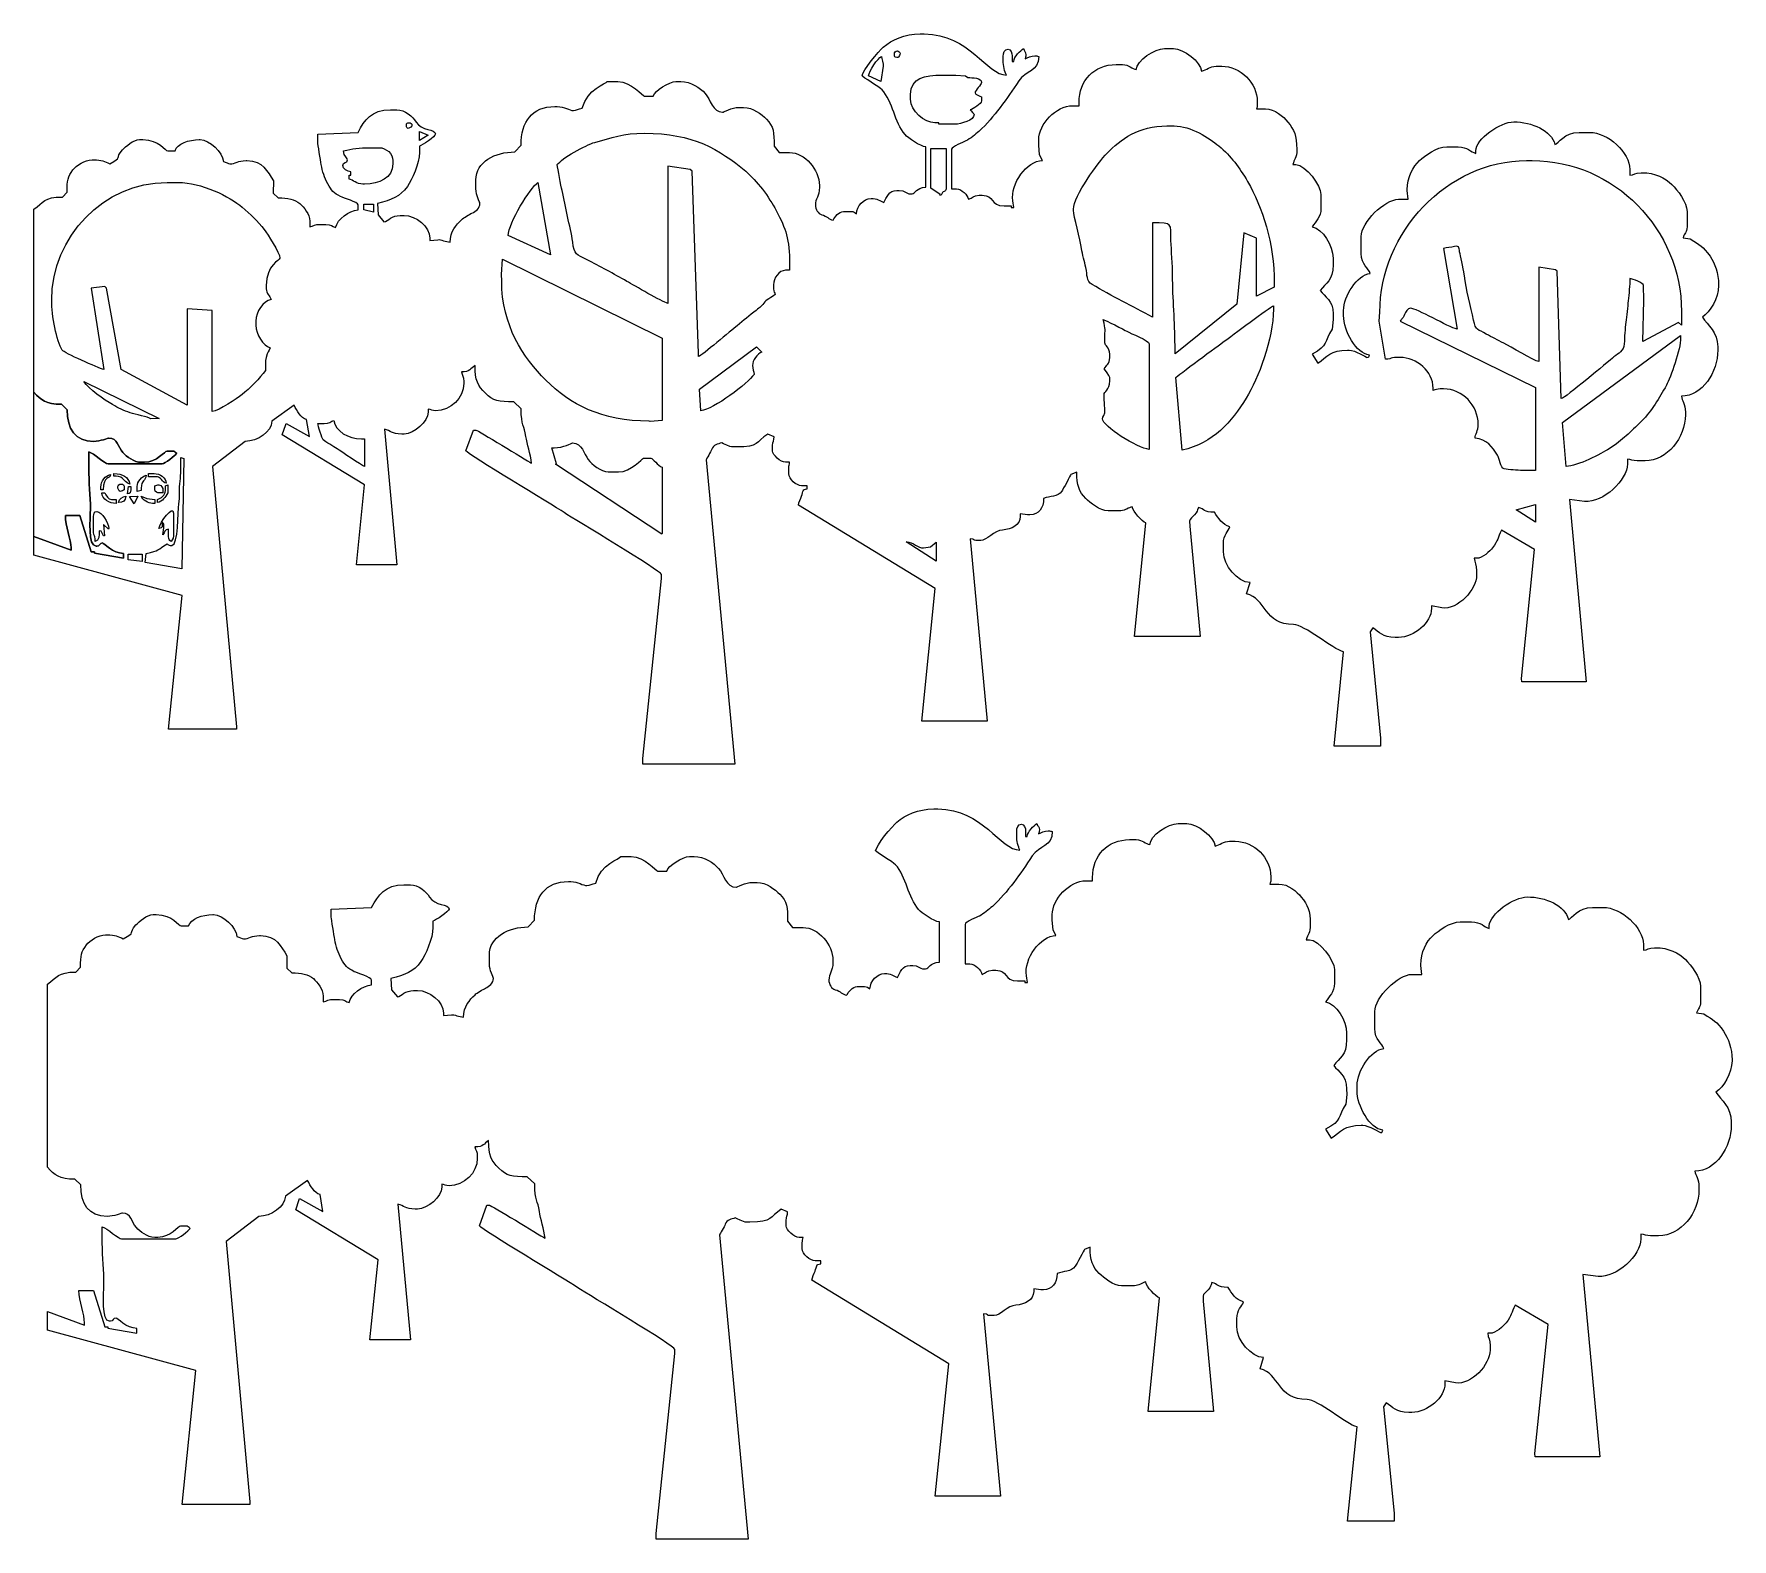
# Model space of a CAD drawing. Header units: centimetres. Extents: x -15.2 to 15.2, y -12.3 to 14.7.
import ezdxf

# ---------------------------------------------------------------- set-up
doc = ezdxf.new("R2010")
doc.units = ezdxf.units.CM
doc.header["$MEASUREMENT"] = 0
doc.layers.add('Layer 1', color=7, linetype='Continuous')

msp = doc.modelspace()

# ---------------------------------------------------------------- linework, layer by layer
at = {"layer": 'Layer 1', "color": 172}
for points in [[(-15.24, 11.52484), (-15.24, 11.52484), (-15.24, 8.24618), (-15.24, 8.24618), (-15.24, 8.24618), (-15.11114, 8.09788), (-15.02782, 8.02953), (-14.74909, 8.02953), (-14.74909, 8.02953), (-14.74909, 8.02953), (-14.64465, 7.9318), (-14.64465, 7.9318), (-14.64465, 7.9318), (-14.64802, 7.58966), (-14.49956, 7.36514), (-14.17154, 7.36514), (-14.17154, 7.36514), (-14.0513, 7.36514), (-13.91116, 7.42291), (-13.89721, 7.42291), (-13.89721, 7.42291), (-13.74026, 7.42291), (-13.74072, 7.2628), (-13.64847, 7.16621), (-13.64847, 7.16621), (-13.57876, 7.09323), (-13.45406, 6.98961), (-13.31966, 6.98961), (-13.31966, 6.98961), (-13.31966, 6.98961), (-13.2619, 6.98961), (-13.2619, 6.98961), (-13.2619, 6.98961), (-13.03745, 6.98961), (-12.89547, 7.19182), (-12.85762, 7.19182), (-12.85762, 7.19182), (-12.85762, 7.19182), (-12.75655, 7.19182), (-12.75655, 7.19182), (-12.75655, 7.19182), (-12.72184, 7.19182), (-12.71411, 7.16841), (-12.68436, 7.14849), (-12.68436, 7.14849), (-12.70884, 7.11192), (-12.89929, 6.96072), (-12.94425, 6.96072), (-12.94425, 6.96072), (-12.94425, 6.96072), (-13.91164, 6.96072), (-13.91164, 6.96072), (-13.91164, 6.96072), (-13.96529, 6.96072), (-14.17241, 7.15447), (-14.25817, 7.17737), (-14.25817, 7.17737), (-14.25817, 7.17737), (-14.25817, 6.88851), (-14.25817, 6.88851), (-14.25817, 6.88851), (-14.25817, 6.62905), (-14.22801, 6.38832), (-14.22924, 6.15195), (-14.22924, 6.15195), (-14.2301, 5.98501), (-14.28081, 5.4875), (-14.12822, 5.4875), (-14.12822, 5.4875), (-14.12822, 5.4875), (-14.11378, 5.4875), (-14.11378, 5.4875), (-14.11378, 5.4875), (-14.05642, 5.4875), (-14.07007, 5.54527), (-14.01271, 5.54527), (-14.01271, 5.54527), (-13.99305, 5.54527), (-13.8266, 5.36172), (-13.63731, 5.3575), (-13.63731, 5.3575), (-13.63731, 5.3575), (-13.63731, 5.27084), (-13.63731, 5.27084), (-13.63731, 5.27084), (-13.63731, 5.27084), (-14.15634, 5.36158), (-14.15634, 5.36158), (-14.15634, 5.36158), (-14.15634, 5.36158), (-14.1571, 5.38639), (-14.1571, 5.38639), (-14.1571, 5.38639), (-14.1571, 5.38639), (-14.21486, 5.38639), (-14.21486, 5.38639), (-14.21486, 5.38639), (-14.21486, 5.38639), (-14.41583, 6.03672), (-14.41583, 6.03672), (-14.41583, 6.03672), (-14.41583, 6.03672), (-14.67689, 6.03634), (-14.67689, 6.03634), (-14.67689, 6.03634), (-14.67689, 5.84694), (-14.57582, 5.60718), (-14.57582, 5.45861), (-14.57582, 5.45861), (-14.57582, 5.45861), (-14.57582, 5.41528), (-14.57582, 5.41528), (-14.57582, 5.41528), (-14.57582, 5.41528), (-15.24, 5.66082), (-15.24, 5.66082), (-15.24, 5.66082), (-15.24, 5.66082), (-15.24, 5.32862), (-15.24, 5.32862), (-15.24, 5.32862), (-15.24, 5.32862), (-12.58425, 4.60298), (-12.58425, 4.60298), (-12.58425, 4.60298), (-12.58425, 4.60298), (-12.8305, 2.20903), (-12.8305, 2.20903), (-12.8305, 2.20903), (-12.8305, 2.20903), (-11.61591, 2.20884), (-11.61591, 2.20884), (-11.61591, 2.20884), (-11.61591, 2.20884), (-11.61591, 2.25217), (-11.61591, 2.25217), (-11.61591, 2.25217), (-11.61591, 2.25217), (-12.04071, 6.91683), (-12.04071, 6.91683), (-12.04071, 6.91683), (-12.04071, 6.91683), (-11.45584, 7.36348), (-11.45584, 7.36348), (-11.45584, 7.36348), (-11.23586, 7.36514), (-10.98475, 7.5402), (-10.98061, 7.72622), (-10.98061, 7.72622), (-10.98061, 7.72622), (-10.58315, 8.01001), (-10.58315, 8.01001), (-10.58315, 8.01001), (-10.52921, 7.91158), (-10.46477, 7.78316), (-10.35974, 7.75511), (-10.35974, 7.75511), (-10.35974, 7.75511), (-10.30893, 7.45317), (-10.30893, 7.45317), (-10.30893, 7.45317), (-10.30893, 7.45317), (-10.72583, 7.68464), (-10.72583, 7.68464), (-10.72583, 7.68464), (-10.72583, 7.68464), (-10.73165, 7.66727), (-10.73165, 7.66727), (-10.73165, 7.66727), (-10.73165, 7.66727), (-10.79448, 7.48122), (-10.79448, 7.48122), (-10.79448, 7.48122), (-10.79448, 7.48122), (-9.31977, 6.58583), (-9.31977, 6.58583), (-9.31977, 6.58583), (-9.31977, 6.58583), (-9.46513, 5.15536), (-9.46513, 5.15536), (-9.46513, 5.15536), (-9.46513, 5.15536), (-8.74262, 5.1553), (-8.74262, 5.1553), (-8.74262, 5.1553), (-8.74262, 5.1553), (-8.96648, 7.58111), (-8.96648, 7.58111), (-8.96648, 7.58111), (-8.85138, 7.55666), (-8.83575, 7.49513), (-8.65598, 7.49513), (-8.65598, 7.49513), (-8.65598, 7.49513), (-8.61267, 7.49513), (-8.61267, 7.49513), (-8.61267, 7.49513), (-8.43234, 7.49513), (-8.17951, 7.7195), (-8.17951, 7.8851), (-8.17951, 7.8851), (-8.17951, 7.8851), (-8.17951, 7.94287), (-8.17951, 7.94287), (-8.17951, 7.94287), (-8.12783, 7.93083), (-8.11167, 7.91399), (-8.04956, 7.91399), (-8.04956, 7.91399), (-7.77802, 7.91399), (-7.54421, 8.13755), (-7.54421, 8.40506), (-7.54421, 8.40506), (-7.54421, 8.40506), (-7.54421, 8.43395), (-7.54421, 8.43395), (-7.54421, 8.43395), (-7.54421, 8.53539), (-7.57018, 8.54231), (-7.58752, 8.60727), (-7.58752, 8.60727), (-7.42923, 8.60727), (-7.42903, 8.66457), (-7.34207, 8.72282), (-7.34207, 8.72282), (-7.34207, 8.45421), (-7.29378, 8.36467), (-7.15796, 8.22815), (-7.15796, 8.22815), (-7.01696, 8.08643), (-6.92179, 8.07286), (-6.64901, 8.07286), (-6.64901, 8.07286), (-6.64901, 8.07286), (-6.51564, 7.94629), (-6.51564, 7.94629), (-6.51564, 7.94629), (-6.51906, 7.63871), (-6.45638, 7.65007), (-6.4312, 7.45303), (-6.4312, 7.45303), (-6.41449, 7.32232), (-6.34472, 7.13575), (-6.33136, 6.97517), (-6.33136, 6.97517), (-6.44613, 7.03591), (-7.29876, 7.56735), (-7.32763, 7.56735), (-7.32763, 7.56735), (-7.32763, 7.56735), (-7.37094, 7.56735), (-7.37094, 7.56735), (-7.37094, 7.56735), (-7.37094, 7.56735), (-7.5046, 7.19321), (-7.5046, 7.19321), (-7.5046, 7.19321), (-7.44976, 7.11544), (-5.96879, 6.23823), (-5.74523, 6.08826), (-5.74523, 6.08826), (-5.56555, 5.96772), (-4.00674, 5.04483), (-4.00674, 4.98198), (-4.00674, 4.98198), (-4.00674, 4.98198), (-4.00674, 4.90976), (-4.00674, 4.90976), (-4.00674, 4.90976), (-4.00674, 4.90976), (-4.34038, 1.68904), (-4.34038, 1.68904), (-4.34038, 1.68904), (-4.34038, 1.68904), (-4.33883, 1.58778), (-4.33883, 1.58778), (-4.33883, 1.58778), (-4.33883, 1.58778), (-2.69282, 1.58778), (-2.69282, 1.58778), (-2.69282, 1.58778), (-2.69282, 1.58778), (-3.20565, 7.03222), (-3.20565, 7.03222), (-3.20565, 7.03222), (-3.20032, 7.05565), (-3.12182, 7.17388), (-3.10304, 7.22663), (-3.10304, 7.22663), (-3.07724, 7.29908), (-2.9964, 7.31933), (-2.92384, 7.33624), (-2.92384, 7.33624), (-2.91156, 7.32974), (-2.75477, 7.26402), (-2.75057, 7.26402), (-2.75057, 7.26402), (-2.75057, 7.26402), (-2.66394, 7.26402), (-2.66394, 7.26402), (-2.66394, 7.26402), (-2.24557, 7.26402), (-2.31988, 7.34839), (-2.10083, 7.49512), (-2.10083, 7.49512), (-2.10083, 7.49512), (-1.98682, 7.44799), (-1.98682, 7.44799), (-1.98682, 7.44799), (-1.98713, 7.37063), (-2.0142, 7.37141), (-2.0142, 7.29291), (-2.0142, 7.29291), (-2.0142, 7.29291), (-2.0142, 7.19181), (-2.0142, 7.19181), (-2.0142, 7.19181), (-2.0142, 7.12365), (-1.87166, 6.9896), (-1.78318, 6.9896), (-1.78318, 6.9896), (-1.78318, 6.9896), (-1.71099, 6.9896), (-1.71099, 6.9896), (-1.71099, 6.9896), (-1.71475, 6.94442), (-1.72543, 6.93829), (-1.72543, 6.8885), (-1.72543, 6.8885), (-1.72543, 6.8885), (-1.72543, 6.78739), (-1.72543, 6.78739), (-1.72543, 6.78739), (-1.72543, 6.6881), (-1.58929, 6.57074), (-1.49441, 6.57074), (-1.49441, 6.57074), (-1.49441, 6.57074), (-1.39334, 6.57074), (-1.39334, 6.57074), (-1.39334, 6.57074), (-1.39334, 6.57074), (-1.39334, 6.51297), (-1.39334, 6.51297), (-1.39334, 6.51297), (-1.48726, 6.51087), (-1.46106, 6.47407), (-1.49641, 6.38497), (-1.49641, 6.38497), (-1.51288, 6.34344), (-1.54788, 6.27561), (-1.55217, 6.2241), (-1.55217, 6.2241), (-1.55217, 6.2241), (0.89686, 4.72736), (0.89686, 4.72736), (0.89686, 4.72736), (0.89686, 4.72736), (0.65625, 2.35334), (0.65625, 2.35334), (0.65625, 2.35334), (0.65625, 2.35334), (1.82648, 2.35327), (1.82648, 2.35327), (1.82648, 2.35327), (1.82648, 2.35327), (1.52058, 5.61722), (1.52058, 5.61722), (1.52058, 5.61722), (1.62171, 5.61528), (1.56832, 5.58859), (1.62434, 5.58859), (1.62434, 5.58859), (1.62434, 5.58859), (1.71097, 5.58859), (1.71097, 5.58859), (1.71097, 5.58859), (1.81442, 5.58859), (1.95759, 5.76735), (2.10048, 5.77668), (2.10048, 5.77668), (2.26403, 5.78737), (2.41846, 5.86468), (2.41846, 6.02189), (2.41846, 6.02189), (2.41846, 6.02189), (2.41846, 6.06522), (2.41846, 6.06522), (2.41846, 6.06522), (2.41846, 6.06522), (2.54793, 6.04757), (2.54793, 6.04757), (2.54793, 6.04757), (2.54793, 6.04757), (2.59173, 6.05078), (2.59173, 6.05078), (2.59173, 6.05078), (2.75152, 6.05078), (2.83719, 6.17329), (2.83719, 6.33965), (2.83719, 6.33965), (2.9542, 6.39581), (3.08474, 6.35675), (3.16392, 6.47499), (3.16392, 6.47499), (3.17773, 6.4956), (3.32726, 6.76936), (3.3281, 6.77295), (3.3281, 6.77295), (3.3281, 6.77295), (3.43062, 6.81334), (3.43062, 6.81334), (3.43062, 6.81334), (3.42917, 6.58242), (3.47299, 6.46071), (3.59147, 6.34313), (3.59147, 6.34313), (3.67265, 6.26257), (3.84253, 6.123), (3.99228, 6.123), (3.99228, 6.123), (3.99228, 6.123), (4.2233, 6.123), (4.2233, 6.123), (4.2233, 6.123), (4.2999, 6.123), (4.36038, 6.18005), (4.42544, 6.19521), (4.42544, 6.19521), (4.4327, 6.10789), (4.602, 5.92475), (4.67089, 5.90634), (4.67089, 5.90634), (4.67089, 5.90634), (4.46571, 3.87014), (4.46571, 3.87014), (4.46571, 3.87014), (4.46571, 3.87014), (5.63828, 3.86982), (5.63828, 3.86982), (5.63828, 3.86982), (5.63828, 3.86982), (5.45499, 5.84898), (5.45499, 5.84898), (5.45499, 5.84898), (5.45499, 5.84898), (5.45058, 5.93523), (5.45058, 5.93523), (5.45058, 5.93523), (5.45058, 5.97841), (5.51431, 6.01776), (5.54106, 6.04693), (5.54106, 6.04693), (5.59834, 6.10938), (5.57834, 6.11601), (5.60941, 6.18077), (5.60941, 6.18077), (5.72887, 6.15293), (5.691, 6.09411), (5.89818, 6.09411), (5.89818, 6.09411), (5.96649, 5.99207), (6.03623, 5.86589), (6.17251, 5.83413), (6.17251, 5.83413), (6.14793, 5.74202), (6.05701, 5.70437), (6.05701, 5.53082), (6.05701, 5.53082), (6.05701, 5.53082), (6.05701, 5.38638), (6.05701, 5.38638), (6.05701, 5.38638), (6.05701, 5.14424), (6.31268, 4.84245), (6.53348, 4.83753), (6.53348, 4.83753), (6.53348, 4.83753), (6.47185, 4.63676), (6.47185, 4.63676), (6.47185, 4.63676), (6.81817, 4.55552), (6.78388, 4.08116), (7.31338, 4.08669), (7.31338, 4.08669), (7.50147, 4.08865), (8.01813, 3.63973), (8.20837, 3.5954), (8.20837, 3.5954), (8.20837, 3.5954), (8.03786, 1.90671), (8.03786, 1.90671), (8.03786, 1.90671), (8.03786, 1.90671), (8.87254, 1.90552), (8.87254, 1.90552), (8.87254, 1.90552), (8.87254, 1.90552), (8.87254, 2.04996), (8.87254, 2.04996), (8.87254, 2.04996), (8.87254, 2.04996), (8.68395, 3.9564), (8.68395, 3.9564), (8.68395, 3.9564), (8.68395, 3.9564), (8.73048, 4.02718), (8.73048, 4.02718), (8.73048, 4.02718), (8.85063, 3.94666), (8.90437, 3.85538), (9.13244, 3.85538), (9.13244, 3.85538), (9.13244, 3.85538), (9.19019, 3.85538), (9.19019, 3.85538), (9.19019, 3.85538), (9.47427, 3.85538), (9.78218, 4.11916), (9.78218, 4.37534), (9.78218, 4.37534), (9.78218, 4.37534), (9.78218, 4.41867), (9.78218, 4.41867), (9.78218, 4.41867), (9.78218, 4.41867), (9.9689, 4.38409), (9.9689, 4.38409), (9.9689, 4.38409), (10.25634, 4.3407), (10.59074, 4.7177), (10.59074, 4.96752), (10.59074, 4.96752), (10.59074, 4.96752), (10.59074, 5.05418), (10.59074, 5.05418), (10.59074, 5.05418), (10.59074, 5.15555), (10.5542, 5.18942), (10.54743, 5.27083), (10.54743, 5.27083), (10.54743, 5.27083), (10.59074, 5.27083), (10.59074, 5.27083), (10.59074, 5.27083), (10.6906, 5.27083), (10.82919, 5.39664), (10.87713, 5.46099), (10.87713, 5.46099), (10.98223, 5.60205), (10.96591, 5.62535), (11.03834, 5.77635), (11.03834, 5.77635), (11.03834, 5.77635), (11.62851, 5.42672), (11.62851, 5.42672), (11.62851, 5.42672), (11.62851, 5.42672), (11.39377, 3.11934), (11.39377, 3.11934), (11.39377, 3.11934), (11.39377, 3.11934), (11.39931, 3.06099), (11.39931, 3.06099), (11.39931, 3.06099), (11.39931, 3.06099), (12.5544, 3.06099), (12.5544, 3.06099), (12.5544, 3.06099), (12.5544, 3.06099), (12.25092, 6.32517), (12.25092, 6.32517), (12.25092, 6.32517), (12.25092, 6.32517), (12.52493, 6.29084), (12.52493, 6.29084), (12.52493, 6.29084), (12.85603, 6.26046), (13.29077, 6.67116), (13.29077, 6.9607), (13.29077, 6.9607), (13.29077, 6.9607), (13.29077, 7.04736), (13.29077, 7.04736), (13.29077, 7.04736), (13.36078, 7.04154), (13.38128, 7.01848), (13.46404, 7.01848), (13.46404, 7.01848), (13.46404, 7.01848), (13.60842, 7.01848), (13.60842, 7.01848), (13.60842, 7.01848), (14.00465, 7.01848), (14.33035, 7.42963), (14.33035, 7.84175), (14.33035, 7.84175), (14.33035, 7.84175), (14.33035, 7.88508), (14.33035, 7.88508), (14.33035, 7.88508), (14.33035, 8.04485), (14.26512, 8.09034), (14.25816, 8.17395), (14.25816, 8.17395), (14.63401, 8.17395), (14.9079, 8.60577), (14.9079, 8.99722), (14.9079, 8.99722), (14.9079, 8.99722), (14.9079, 9.055), (14.9079, 9.055), (14.9079, 9.055), (14.9079, 9.32542), (14.72902, 9.4468), (14.63357, 9.5894), (14.63357, 9.5894), (14.77228, 9.68232), (14.92234, 9.93058), (14.92234, 10.15269), (14.92234, 10.15269), (14.92234, 10.15269), (14.92234, 10.16714), (14.92234, 10.16714), (14.92234, 10.16714), (14.92234, 10.37545), (14.85652, 10.55135), (14.76959, 10.67873), (14.76959, 10.67873), (14.64156, 10.86633), (14.59214, 10.87308), (14.41699, 10.99041), (14.41699, 10.99041), (14.41699, 10.99041), (14.2873, 11.00659), (14.2873, 11.00659), (14.2873, 11.00659), (14.30783, 11.09413), (14.35923, 11.09961), (14.35923, 11.20706), (14.35923, 11.20706), (14.35923, 11.20706), (14.35923, 11.48149), (14.35923, 11.48149), (14.35923, 11.48149), (14.35923, 11.64995), (14.18069, 11.86849), (14.08853, 11.96175), (14.08853, 11.96175), (13.96852, 12.08319), (13.78699, 12.17477), (13.55067, 12.17477), (13.55067, 12.17477), (13.55067, 12.17477), (13.53623, 12.17477), (13.53623, 12.17477), (13.53623, 12.17477), (13.42283, 12.17477), (13.41523, 12.13325), (13.33409, 12.13144), (13.33409, 12.13144), (13.33409, 12.13144), (13.33409, 12.23254), (13.33409, 12.23254), (13.33409, 12.23254), (13.33409, 12.53683), (12.94274, 12.89694), (12.61215, 12.89694), (12.61215, 12.89694), (12.61215, 12.89694), (12.42445, 12.89694), (12.42445, 12.89694), (12.42445, 12.89694), (12.1598, 12.89694), (12.05655, 12.69772), (11.99129, 12.68029), (11.99129, 12.68029), (11.93286, 12.93117), (11.5804, 13.0847), (11.25492, 13.0847), (11.25492, 13.0847), (11.01646, 13.0847), (10.5763, 12.78052), (10.5763, 12.56474), (10.5763, 12.56474), (10.5763, 12.56474), (10.5763, 12.52141), (10.5763, 12.52141), (10.5763, 12.52141), (10.47963, 12.54723), (10.4312, 12.63696), (10.25865, 12.63696), (10.25865, 12.63696), (10.25865, 12.63696), (10.05651, 12.63696), (10.05651, 12.63696), (10.05651, 12.63696), (9.87385, 12.63696), (9.66575, 12.48266), (9.56649, 12.39053), (9.56649, 12.39053), (9.45151, 12.2838), (9.34902, 12.09247), (9.34902, 11.87146), (9.34902, 11.87146), (9.34902, 11.87146), (9.34902, 11.85701), (9.34902, 11.85701), (9.34902, 11.85701), (9.34902, 11.85701), (9.3655, 11.69839), (9.3655, 11.69839), (9.3655, 11.69839), (9.3655, 11.69839), (9.19019, 11.69814), (9.19019, 11.69814), (9.19019, 11.69814), (8.94275, 11.69814), (8.52602, 11.2833), (8.52602, 11.03374), (8.52602, 11.03374), (8.52602, 11.03374), (8.52602, 10.73043), (8.52602, 10.73043), (8.52602, 10.73043), (8.52602, 10.51971), (8.65934, 10.46487), (8.68484, 10.36934), (8.68484, 10.36934), (8.45378, 10.35011), (8.20837, 9.96617), (8.20837, 9.70495), (8.20837, 9.70495), (8.20837, 9.70495), (8.20837, 9.61829), (8.20837, 9.61829), (8.20837, 9.61829), (8.20837, 9.34201), (8.43586, 8.93009), (8.6704, 8.91056), (8.6704, 8.91056), (8.66181, 8.87837), (8.66703, 8.86723), (8.62709, 8.86723), (8.62709, 8.86723), (8.6229, 8.86723), (8.41118, 8.99722), (8.30944, 8.99722), (8.30944, 8.99722), (8.30944, 8.99722), (8.28056, 8.99722), (8.28056, 8.99722), (8.28056, 8.99722), (7.98203, 8.99722), (7.91251, 8.87745), (7.74633, 8.76613), (7.74633, 8.76613), (7.74633, 8.76613), (7.64593, 8.92548), (7.64593, 8.92548), (7.64593, 8.92548), (7.94617, 9.08428), (7.85403, 9.1454), (8.00622, 9.37275), (8.00622, 9.37275), (8.00622, 9.37275), (8.02435, 9.54565), (8.02435, 9.54565), (8.02435, 9.54565), (8.02435, 9.54565), (8.02066, 9.64717), (8.02066, 9.64717), (8.02066, 9.64717), (8.02066, 9.89539), (7.87419, 9.9506), (7.78964, 10.06603), (7.78964, 10.06603), (7.89212, 10.20594), (8.02066, 10.23698), (8.02066, 10.52822), (8.02066, 10.52822), (8.02066, 10.52822), (8.02066, 10.64377), (8.02066, 10.64377), (8.02066, 10.64377), (8.02066, 10.88145), (7.83439, 11.16299), (7.64526, 11.20706), (7.64526, 11.20706), (7.7092, 11.30259), (7.80408, 11.37668), (7.80408, 11.53926), (7.80408, 11.53926), (7.80408, 11.53926), (7.80408, 11.7848), (7.80408, 11.7848), (7.80408, 11.7848), (7.80408, 11.94679), (7.52945, 12.3192), (7.35648, 12.3192), (7.35648, 12.3192), (7.35648, 12.3192), (7.29873, 12.3192), (7.29873, 12.3192), (7.29873, 12.3192), (7.32432, 12.41508), (7.37092, 12.43182), (7.37092, 12.59363), (7.37092, 12.59363), (7.37092, 12.84813), (7.32421, 12.93706), (7.20952, 13.08212), (7.20952, 13.08212), (7.1313, 13.18105), (6.97562, 13.3158), (6.80782, 13.3158), (6.80782, 13.3158), (6.80782, 13.3158), (6.64899, 13.3158), (6.64899, 13.3158), (6.64899, 13.3158), (6.65653, 13.34819), (6.66343, 13.34901), (6.66343, 13.38802), (6.66343, 13.38802), (6.66343, 13.38802), (6.66343, 13.44579), (6.66343, 13.44579), (6.66343, 13.44579), (6.66343, 13.78452), (6.36158, 14.0813), (6.02813, 14.0813), (6.02813, 14.0813), (6.02813, 14.0813), (5.92706, 14.0813), (5.92706, 14.0813), (5.92706, 14.0813), (5.81751, 14.0813), (5.75158, 14.01431), (5.66716, 13.99464), (5.66716, 13.99464), (5.65354, 14.1584), (5.34158, 14.39905), (5.16181, 14.39905), (5.16181, 14.39905), (5.16181, 14.39905), (5.00298, 14.39905), (5.00298, 14.39905), (5.00298, 14.39905), (4.83087, 14.39905), (4.50118, 14.18276), (4.49763, 14.02352), (4.49763, 14.02352), (4.41564, 14.03035), (4.37438, 14.11019), (4.25217, 14.11019), (4.25217, 14.11019), (4.25217, 14.11019), (4.13666, 14.11019), (4.13666, 14.11019), (4.13666, 14.11019), (3.74214, 14.11019), (3.47249, 13.83274), (3.47249, 13.43135), (3.47249, 13.43135), (3.47249, 13.43135), (3.47249, 13.37357), (3.47249, 13.37357), (3.47249, 13.37357), (3.47249, 13.37357), (3.35698, 13.37357), (3.35698, 13.37357), (3.35698, 13.37357), (3.06036, 13.37357), (2.75055, 13.04374), (2.75055, 12.76695), (2.75055, 12.76695), (2.75055, 12.76695), (2.75055, 12.66585), (2.75055, 12.66585), (2.75055, 12.66585), (2.75055, 12.66585), (2.76641, 12.49268), (2.76641, 12.49268), (2.76641, 12.49268), (2.76641, 12.49268), (2.81641, 12.39541), (2.81641, 12.39541), (2.81641, 12.39541), (2.54007, 12.39142), (2.239, 11.97902), (2.28852, 11.66925), (2.28852, 11.66925), (2.28852, 11.66925), (2.30655, 11.55428), (2.30655, 11.55428), (2.30655, 11.55428), (2.30655, 11.55428), (2.25964, 11.5537), (2.25964, 11.5537), (2.25964, 11.5537), (2.25964, 11.5537), (2.25964, 11.58259), (2.25964, 11.58259), (2.25964, 11.58259), (2.25964, 11.58259), (2.12969, 11.58259), (2.12969, 11.58259), (2.12969, 11.58259), (1.87483, 11.58259), (1.96456, 11.77035), (1.73985, 11.77035), (1.73985, 11.77035), (1.73985, 11.77035), (1.68209, 11.77035), (1.68209, 11.77035), (1.68209, 11.77035), (1.574, 11.77035), (1.57037, 11.71843), (1.49439, 11.69814), (1.49439, 11.69814), (1.47661, 11.77447), (1.36953, 11.8859), (1.27781, 11.8859), (1.27781, 11.8859), (1.27781, 11.8859), (1.19118, 11.8859), (1.19118, 11.8859), (1.19118, 11.8859), (1.19118, 11.8859), (1.19118, 12.59363), (1.19118, 12.59363), (1.19118, 12.59363), (1.19118, 12.64141), (1.40261, 12.71998), (1.44635, 12.74279), (1.44635, 12.74279), (1.52663, 12.78465), (1.61369, 12.85642), (1.67828, 12.9152), (1.67828, 12.9152), (1.82581, 13.04947), (1.93967, 13.18259), (2.0599, 13.34228), (2.0599, 13.34228), (2.18079, 13.50286), (2.28009, 13.64801), (2.39246, 13.81844), (2.39246, 13.81844), (2.51867, 14.00986), (2.75055, 13.97898), (2.75055, 14.25462), (2.75055, 14.25462), (2.71817, 14.26217), (2.71736, 14.26906), (2.67836, 14.26906), (2.67836, 14.26906), (2.61117, 14.26906), (2.5545, 14.235), (2.5051, 14.21129), (2.5051, 14.21129), (2.51264, 14.24368), (2.51954, 14.2445), (2.51954, 14.28351), (2.51954, 14.28351), (2.51954, 14.35176), (2.49165, 14.34123), (2.47622, 14.39905), (2.47622, 14.39905), (2.42308, 14.36011), (2.30487, 14.25374), (2.30296, 14.16796), (2.30296, 14.16796), (2.30296, 14.16796), (2.27408, 14.16796), (2.27408, 14.16796), (2.27408, 14.16796), (2.27408, 14.16796), (2.27408, 14.26906), (2.27408, 14.26906), (2.27408, 14.26906), (2.27408, 14.31316), (2.24687, 14.38461), (2.20188, 14.38461), (2.20188, 14.38461), (2.133, 14.38461), (2.11525, 14.32449), (2.11525, 14.25462), (2.11525, 14.25462), (2.11525, 14.25462), (2.11525, 14.1824), (2.11525, 14.1824), (2.11525, 14.1824), (2.11525, 14.08414), (2.13882, 13.98706), (2.17301, 13.92242), (2.17301, 13.92242), (1.82103, 13.92242), (1.511, 14.65903), (0.70026, 14.65903), (0.70026, 14.65903), (0.70026, 14.65903), (0.62807, 14.65903), (0.62807, 14.65903), (0.62807, 14.65903), (0.34677, 14.65903), (0.12268, 14.55513), (-0.03239, 14.42423), (-0.03239, 14.42423), (-0.10696, 14.36128), (-0.41151, 13.99689), (-0.41151, 13.90798), (-0.41151, 13.90798), (-0.41151, 13.89363), (-0.10236, 13.70743), (-0.05401, 13.65897), (-0.05401, 13.65897), (0.03475, 13.57001), (0.10556, 13.39141), (0.15345, 13.25988), (0.15345, 13.25988), (0.20585, 13.11594), (0.26396, 12.96912), (0.35743, 12.85731), (0.35743, 12.85731), (0.41156, 12.79257), (0.62985, 12.64522), (0.72914, 12.63696), (0.72914, 12.63696), (0.72914, 12.63696), (0.72914, 11.91479), (0.72914, 11.91479), (0.72914, 11.91479), (0.5508, 11.91081), (0.54397, 11.79924), (0.48368, 11.79924), (0.48368, 11.79924), (0.48368, 11.79924), (0.42593, 11.79924), (0.42593, 11.79924), (0.42593, 11.79924), (0.39051, 11.79924), (0.35236, 11.85701), (0.25267, 11.85701), (0.25267, 11.85701), (0.25267, 11.85701), (0.20935, 11.85701), (0.20935, 11.85701), (0.20935, 11.85701), (0.06825, 11.85701), (0.02261, 11.73268), (-0.02167, 11.64036), (-0.02167, 11.64036), (-0.09372, 11.6785), (-0.13939, 11.71258), (-0.25269, 11.71258), (-0.25269, 11.71258), (-0.3847, 11.71258), (-0.50951, 11.57621), (-0.51258, 11.43816), (-0.51258, 11.43816), (-0.54386, 11.45911), (-0.56065, 11.48149), (-0.61365, 11.48149), (-0.61365, 11.48149), (-0.61365, 11.48149), (-0.7436, 11.48149), (-0.7436, 11.48149), (-0.7436, 11.48149), (-0.82867, 11.48149), (-0.90049, 11.38085), (-0.9313, 11.32261), (-0.9313, 11.32261), (-1.01306, 11.34166), (-1.03645, 11.39672), (-1.13361, 11.42355), (-1.13361, 11.42355), (-1.20149, 11.44229), (-1.24895, 11.51726), (-1.24895, 11.59703), (-1.24895, 11.59703), (-1.24895, 11.70884), (-1.17676, 11.74779), (-1.17676, 11.91479), (-1.17676, 11.91479), (-1.17676, 11.91479), (-1.17676, 11.94368), (-1.17676, 11.94368), (-1.17676, 11.94368), (-1.17676, 12.23381), (-1.43892, 12.53585), (-1.71099, 12.53585), (-1.71099, 12.53585), (-1.71099, 12.53585), (-1.89869, 12.53585), (-1.89869, 12.53585), (-1.89869, 12.53585), (-1.89869, 12.53585), (-1.98717, 12.64974), (-1.98717, 12.64974), (-1.98717, 12.64974), (-1.98533, 12.90216), (-1.99693, 13.00178), (-2.12588, 13.13187), (-2.12588, 13.13187), (-2.21411, 13.22087), (-2.36625, 13.34469), (-2.53399, 13.34469), (-2.53399, 13.34469), (-2.53399, 13.34469), (-2.62063, 13.34469), (-2.62063, 13.34469), (-2.62063, 13.34469), (-2.73037, 13.34469), (-2.90801, 13.25802), (-2.9094, 13.25802), (-2.9094, 13.25802), (-3.09074, 13.25802), (-3.12731, 13.4878), (-3.22322, 13.59405), (-3.22322, 13.59405), (-3.31402, 13.69465), (-3.47581, 13.80687), (-3.66021, 13.80687), (-3.66021, 13.80687), (-3.66021, 13.80687), (-3.74684, 13.80687), (-3.74684, 13.80687), (-3.74684, 13.80687), (-3.86793, 13.80687), (-4.12514, 13.64422), (-4.15112, 13.54689), (-4.15112, 13.54689), (-4.15112, 13.54689), (-4.30995, 13.54689), (-4.30995, 13.54689), (-4.30995, 13.54689), (-4.33863, 13.54689), (-4.54905, 13.80687), (-4.78642, 13.80687), (-4.78642, 13.80687), (-4.78642, 13.80687), (-4.97413, 13.80687), (-4.97413, 13.80687), (-4.97413, 13.80687), (-4.99205, 13.76244), (-5.33923, 13.68444), (-5.42172, 13.33024), (-5.42172, 13.33024), (-5.49837, 13.32386), (-5.52186, 13.28691), (-5.58055, 13.28691), (-5.58055, 13.28691), (-5.65041, 13.28691), (-5.74362, 13.35913), (-5.86932, 13.35913), (-5.86932, 13.35913), (-5.86932, 13.35913), (-5.91264, 13.35913), (-5.91264, 13.35913), (-5.91264, 13.35913), (-6.32179, 13.35913), (-6.51906, 13.08931), (-6.51906, 12.66585), (-6.51906, 12.66585), (-6.51906, 12.66585), (-6.63117, 12.5469), (-6.63117, 12.5469), (-6.63117, 12.5469), (-6.98267, 12.5503), (-7.32763, 12.36935), (-7.32763, 12.04478), (-7.32763, 12.04478), (-7.32763, 12.04478), (-7.32763, 11.8859), (-7.32763, 11.8859), (-7.32763, 11.8859), (-7.32763, 11.76686), (-7.25543, 11.65508), (-7.25543, 11.62592), (-7.25543, 11.62592), (-7.25543, 11.54532), (-7.33017, 11.4793), (-7.39783, 11.45061), (-7.39783, 11.45061), (-7.44196, 11.43189), (-7.5478, 11.36876), (-7.58425, 11.33377), (-7.58425, 11.33377), (-7.68125, 11.24065), (-7.78966, 11.11708), (-7.78966, 10.93264), (-7.78966, 10.93264), (-7.87006, 10.93443), (-7.95343, 10.98323), (-8.00624, 10.97597), (-8.00624, 10.97597), (-8.00624, 10.97597), (-8.15026, 10.95886), (-8.15026, 10.95886), (-8.15026, 10.95886), (-8.15026, 10.95886), (-8.15063, 11.00485), (-8.15063, 11.00485), (-8.15063, 11.00485), (-8.15063, 11.20752), (-8.40272, 11.40927), (-8.61267, 11.40927), (-8.61267, 11.40927), (-8.61267, 11.40927), (-8.68486, 11.40927), (-8.68486, 11.40927), (-8.68486, 11.40927), (-8.82987, 11.40927), (-8.90133, 11.31304), (-8.97363, 11.29372), (-8.97363, 11.29372), (-8.97363, 11.29372), (-9.0798, 11.41862), (-9.0798, 11.41862), (-9.0798, 11.41862), (-9.0798, 11.41862), (-9.08914, 11.62592), (-9.08914, 11.62592), (-9.08914, 11.62592), (-8.83822, 11.6844), (-8.68364, 11.74344), (-8.5546, 11.92892), (-8.5546, 11.92892), (-8.47244, 12.04702), (-8.33833, 12.34103), (-8.33833, 12.53585), (-8.33833, 12.53585), (-8.33833, 12.53585), (-8.33833, 12.6514), (-8.33833, 12.6514), (-8.33833, 12.6514), (-8.29299, 12.66351), (-8.04956, 12.81863), (-8.04956, 12.86805), (-8.04956, 12.86805), (-8.04956, 12.96112), (-8.30702, 12.9238), (-8.39882, 13.08197), (-8.39882, 13.08197), (-8.45685, 13.18195), (-8.59829, 13.30135), (-8.74262, 13.30135), (-8.74262, 13.30135), (-8.74262, 13.30135), (-8.85812, 13.30135), (-8.85812, 13.30135), (-8.85812, 13.30135), (-9.19502, 13.30135), (-9.31931, 13.11691), (-9.43567, 12.89694), (-9.43567, 12.89694), (-9.43567, 12.89694), (-10.15749, 12.86546), (-10.15749, 12.86546), (-10.15749, 12.86546), (-10.15749, 12.86546), (-10.1576, 12.72362), (-10.1576, 12.72362), (-10.1576, 12.72362), (-10.1576, 12.68698), (-10.10841, 12.39366), (-10.09638, 12.32267), (-10.09638, 12.32267), (-10.07504, 12.19673), (-10.03571, 12.07989), (-9.97942, 11.97748), (-9.97942, 11.97748), (-9.91097, 11.85294), (-9.87565, 11.81302), (-9.7486, 11.74619), (-9.7486, 11.74619), (-9.70031, 11.72079), (-9.43567, 11.64918), (-9.43567, 11.59703), (-9.43567, 11.59703), (-9.43567, 11.59703), (-9.43567, 11.51037), (-9.43567, 11.51037), (-9.43567, 11.51037), (-9.60232, 11.4965), (-9.80443, 11.34516), (-9.83995, 11.19262), (-9.83995, 11.19262), (-9.90473, 11.20992), (-9.91367, 11.25039), (-10.01322, 11.25039), (-10.01322, 11.25039), (-10.01322, 11.25039), (-10.11429, 11.25039), (-10.11429, 11.25039), (-10.11429, 11.25039), (-10.2115, 11.25039), (-10.2325, 11.22326), (-10.30199, 11.20706), (-10.30199, 11.20706), (-10.30199, 11.20706), (-10.30199, 11.30817), (-10.30199, 11.30817), (-10.30199, 11.30817), (-10.30199, 11.43142), (-10.4068, 11.56077), (-10.47893, 11.62225), (-10.47893, 11.62225), (-10.57091, 11.70065), (-10.69752, 11.72702), (-10.8651, 11.72702), (-10.8651, 11.72702), (-10.8651, 11.72702), (-10.95506, 11.81035), (-10.95506, 11.81035), (-10.95506, 11.81035), (-10.95506, 11.81035), (-10.95173, 12.03034), (-10.95173, 12.03034), (-10.95173, 12.03034), (-11.06231, 12.19552), (-11.13433, 12.39142), (-11.42821, 12.39142), (-11.42821, 12.39142), (-11.42821, 12.39142), (-11.44264, 12.39142), (-11.44264, 12.39142), (-11.44264, 12.39142), (-11.58615, 12.39142), (-11.63366, 12.33365), (-11.73142, 12.33365), (-11.73142, 12.33365), (-11.76219, 12.33365), (-11.80144, 12.36638), (-11.84693, 12.37698), (-11.84693, 12.37698), (-11.8605, 12.54018), (-12.09768, 12.76695), (-12.26565, 12.76695), (-12.26565, 12.76695), (-12.26565, 12.76695), (-12.28009, 12.76695), (-12.28009, 12.76695), (-12.28009, 12.76695), (-12.46373, 12.76695), (-12.67782, 12.69747), (-12.71325, 12.56474), (-12.71325, 12.56474), (-12.71325, 12.56474), (-12.84319, 12.56474), (-12.84319, 12.56474), (-12.84319, 12.56474), (-12.89198, 12.56474), (-12.99754, 12.76695), (-13.29079, 12.76695), (-13.29079, 12.76695), (-13.29079, 12.76695), (-13.34855, 12.76695), (-13.34855, 12.76695), (-13.34855, 12.76695), (-13.46101, 12.76695), (-13.59609, 12.6484), (-13.6556, 12.58303), (-13.6556, 12.58303), (-13.80284, 12.42128), (-13.64221, 12.46098), (-13.88278, 12.33365), (-13.88278, 12.33365), (-13.97712, 12.38358), (-14.02648, 12.40586), (-14.17155, 12.40586), (-14.17155, 12.40586), (-14.17155, 12.40586), (-14.20043, 12.40586), (-14.20043, 12.40586), (-14.20043, 12.40586), (-14.32736, 12.40586), (-14.48439, 12.3048), (-14.54143, 12.22702), (-14.54143, 12.22702), (-14.63677, 12.09705), (-14.64803, 12.04142), (-14.64803, 11.82813), (-14.64803, 11.82813), (-14.64803, 11.82813), (-14.73133, 11.73813), (-14.73133, 11.73813), (-14.73133, 11.73813), (-15.05887, 11.74147), (-15.07016, 11.63859), (-15.24001, 11.52482), (-15.24001, 11.52482), (-15.24001, 11.52482), (-15.24, 11.52484), (-15.24, 11.52484)], [(-14.99825, -2.35161), (-14.99825, -2.35161), (-14.99825, -5.63027), (-14.99825, -5.63027), (-14.99825, -5.63027), (-14.86939, -5.77857), (-14.78607, -5.84692), (-14.50734, -5.84692), (-14.50734, -5.84692), (-14.50734, -5.84692), (-14.4029, -5.94465), (-14.4029, -5.94465), (-14.4029, -5.94465), (-14.40627, -6.28679), (-14.25781, -6.51131), (-13.92979, -6.51131), (-13.92979, -6.51131), (-13.80955, -6.51131), (-13.66941, -6.45354), (-13.65546, -6.45354), (-13.65546, -6.45354), (-13.49851, -6.45354), (-13.49897, -6.61365), (-13.40672, -6.71024), (-13.40672, -6.71024), (-13.33701, -6.78322), (-13.21231, -6.88684), (-13.07791, -6.88684), (-13.07791, -6.88684), (-13.07791, -6.88684), (-13.02015, -6.88684), (-13.02015, -6.88684), (-13.02015, -6.88684), (-12.7957, -6.88684), (-12.65372, -6.68463), (-12.61587, -6.68463), (-12.61587, -6.68463), (-12.61587, -6.68463), (-12.5148, -6.68463), (-12.5148, -6.68463), (-12.5148, -6.68463), (-12.48009, -6.68463), (-12.47236, -6.70804), (-12.44261, -6.72796), (-12.44261, -6.72796), (-12.46709, -6.76453), (-12.65754, -6.91573), (-12.7025, -6.91573), (-12.7025, -6.91573), (-12.7025, -6.91573), (-13.66989, -6.91573), (-13.66989, -6.91573), (-13.66989, -6.91573), (-13.72354, -6.91573), (-13.93066, -6.72198), (-14.01642, -6.69908), (-14.01642, -6.69908), (-14.01642, -6.69908), (-14.01642, -6.98794), (-14.01642, -6.98794), (-14.01642, -6.98794), (-14.01642, -7.2474), (-13.98626, -7.48813), (-13.98749, -7.7245), (-13.98749, -7.7245), (-13.98835, -7.89144), (-14.03906, -8.38895), (-13.88647, -8.38895), (-13.88647, -8.38895), (-13.88647, -8.38895), (-13.87203, -8.38895), (-13.87203, -8.38895), (-13.87203, -8.38895), (-13.81467, -8.38895), (-13.82832, -8.33118), (-13.77096, -8.33118), (-13.77096, -8.33118), (-13.7513, -8.33118), (-13.58485, -8.51473), (-13.39556, -8.51895), (-13.39556, -8.51895), (-13.39556, -8.51895), (-13.39556, -8.60561), (-13.39556, -8.60561), (-13.39556, -8.60561), (-13.39556, -8.60561), (-13.91459, -8.51487), (-13.91459, -8.51487), (-13.91459, -8.51487), (-13.91459, -8.51487), (-13.91535, -8.49006), (-13.91535, -8.49006), (-13.91535, -8.49006), (-13.91535, -8.49006), (-13.97311, -8.49006), (-13.97311, -8.49006), (-13.97311, -8.49006), (-13.97311, -8.49006), (-14.17408, -7.83973), (-14.17408, -7.83973), (-14.17408, -7.83973), (-14.17408, -7.83973), (-14.43514, -7.84011), (-14.43514, -7.84011), (-14.43514, -7.84011), (-14.43514, -8.02951), (-14.33407, -8.26927), (-14.33407, -8.41784), (-14.33407, -8.41784), (-14.33407, -8.41784), (-14.33407, -8.46117), (-14.33407, -8.46117), (-14.33407, -8.46117), (-14.33407, -8.46117), (-14.99825, -8.21563), (-14.99825, -8.21563), (-14.99825, -8.21563), (-14.99825, -8.21563), (-14.99825, -8.54783), (-14.99825, -8.54783), (-14.99825, -8.54783), (-14.99825, -8.54783), (-12.3425, -9.27347), (-12.3425, -9.27347), (-12.3425, -9.27347), (-12.3425, -9.27347), (-12.58875, -11.66742), (-12.58875, -11.66742), (-12.58875, -11.66742), (-12.58875, -11.66742), (-11.37416, -11.66761), (-11.37416, -11.66761), (-11.37416, -11.66761), (-11.37416, -11.66761), (-11.37416, -11.62428), (-11.37416, -11.62428), (-11.37416, -11.62428), (-11.37416, -11.62428), (-11.79896, -6.95962), (-11.79896, -6.95962), (-11.79896, -6.95962), (-11.79896, -6.95962), (-11.21409, -6.51297), (-11.21409, -6.51297), (-11.21409, -6.51297), (-10.99411, -6.51131), (-10.743, -6.33625), (-10.73886, -6.15023), (-10.73886, -6.15023), (-10.73886, -6.15023), (-10.3414, -5.86644), (-10.3414, -5.86644), (-10.3414, -5.86644), (-10.28746, -5.96487), (-10.22302, -6.09329), (-10.11799, -6.12134), (-10.11799, -6.12134), (-10.11799, -6.12134), (-10.06718, -6.42328), (-10.06718, -6.42328), (-10.06718, -6.42328), (-10.06718, -6.42328), (-10.48408, -6.19181), (-10.48408, -6.19181), (-10.48408, -6.19181), (-10.48408, -6.19181), (-10.4899, -6.20918), (-10.4899, -6.20918), (-10.4899, -6.20918), (-10.4899, -6.20918), (-10.55273, -6.39523), (-10.55273, -6.39523), (-10.55273, -6.39523), (-10.55273, -6.39523), (-9.07802, -7.29062), (-9.07802, -7.29062), (-9.07802, -7.29062), (-9.07802, -7.29062), (-9.22338, -8.72109), (-9.22338, -8.72109), (-9.22338, -8.72109), (-9.22338, -8.72109), (-8.50087, -8.72115), (-8.50087, -8.72115), (-8.50087, -8.72115), (-8.50087, -8.72115), (-8.72473, -6.29534), (-8.72473, -6.29534), (-8.72473, -6.29534), (-8.60963, -6.31979), (-8.594, -6.38132), (-8.41423, -6.38132), (-8.41423, -6.38132), (-8.41423, -6.38132), (-8.37092, -6.38132), (-8.37092, -6.38132), (-8.37092, -6.38132), (-8.19059, -6.38132), (-7.93776, -6.15695), (-7.93776, -5.99135), (-7.93776, -5.99135), (-7.93776, -5.99135), (-7.93776, -5.93358), (-7.93776, -5.93358), (-7.93776, -5.93358), (-7.88608, -5.94562), (-7.86992, -5.96246), (-7.80781, -5.96246), (-7.80781, -5.96246), (-7.53627, -5.96246), (-7.30246, -5.7389), (-7.30246, -5.47139), (-7.30246, -5.47139), (-7.30246, -5.47139), (-7.30246, -5.4425), (-7.30246, -5.4425), (-7.30246, -5.4425), (-7.30246, -5.34106), (-7.32843, -5.33414), (-7.34577, -5.26918), (-7.34577, -5.26918), (-7.18748, -5.26918), (-7.18728, -5.21188), (-7.10032, -5.15363), (-7.10032, -5.15363), (-7.10032, -5.42224), (-7.05203, -5.51178), (-6.91621, -5.6483), (-6.91621, -5.6483), (-6.77521, -5.79002), (-6.68004, -5.80359), (-6.40726, -5.80359), (-6.40726, -5.80359), (-6.40726, -5.80359), (-6.27389, -5.93016), (-6.27389, -5.93016), (-6.27389, -5.93016), (-6.27731, -6.23774), (-6.21463, -6.22638), (-6.18945, -6.42342), (-6.18945, -6.42342), (-6.17274, -6.55413), (-6.10297, -6.7407), (-6.08961, -6.90128), (-6.08961, -6.90128), (-6.20438, -6.84054), (-7.05701, -6.3091), (-7.08588, -6.3091), (-7.08588, -6.3091), (-7.08588, -6.3091), (-7.12919, -6.3091), (-7.12919, -6.3091), (-7.12919, -6.3091), (-7.12919, -6.3091), (-7.26285, -6.68324), (-7.26285, -6.68324), (-7.26285, -6.68324), (-7.20801, -6.76101), (-5.72704, -7.63822), (-5.50348, -7.78819), (-5.50348, -7.78819), (-5.3238, -7.90873), (-3.76499, -8.83162), (-3.76499, -8.89447), (-3.76499, -8.89447), (-3.76499, -8.89447), (-3.76499, -8.96669), (-3.76499, -8.96669), (-3.76499, -8.96669), (-3.76499, -8.96669), (-4.09863, -12.18741), (-4.09863, -12.18741), (-4.09863, -12.18741), (-4.09863, -12.18741), (-4.09708, -12.28867), (-4.09708, -12.28867), (-4.09708, -12.28867), (-4.09708, -12.28867), (-2.45107, -12.28867), (-2.45107, -12.28867), (-2.45107, -12.28867), (-2.45107, -12.28867), (-2.9639, -6.84423), (-2.9639, -6.84423), (-2.9639, -6.84423), (-2.95857, -6.8208), (-2.88007, -6.70257), (-2.86129, -6.64982), (-2.86129, -6.64982), (-2.83549, -6.57737), (-2.75465, -6.55712), (-2.68209, -6.54021), (-2.68209, -6.54021), (-2.66981, -6.54671), (-2.51302, -6.61243), (-2.50882, -6.61243), (-2.50882, -6.61243), (-2.50882, -6.61243), (-2.42219, -6.61243), (-2.42219, -6.61243), (-2.42219, -6.61243), (-2.00382, -6.61243), (-2.07813, -6.52806), (-1.85908, -6.38133), (-1.85908, -6.38133), (-1.85908, -6.38133), (-1.74507, -6.42846), (-1.74507, -6.42846), (-1.74507, -6.42846), (-1.74538, -6.50582), (-1.77245, -6.50504), (-1.77245, -6.58354), (-1.77245, -6.58354), (-1.77245, -6.58354), (-1.77245, -6.68464), (-1.77245, -6.68464), (-1.77245, -6.68464), (-1.77245, -6.7528), (-1.62991, -6.88685), (-1.54143, -6.88685), (-1.54143, -6.88685), (-1.54143, -6.88685), (-1.46924, -6.88685), (-1.46924, -6.88685), (-1.46924, -6.88685), (-1.473, -6.93203), (-1.48368, -6.93816), (-1.48368, -6.98795), (-1.48368, -6.98795), (-1.48368, -6.98795), (-1.48368, -7.08906), (-1.48368, -7.08906), (-1.48368, -7.08906), (-1.48368, -7.18835), (-1.34754, -7.30571), (-1.25266, -7.30571), (-1.25266, -7.30571), (-1.25266, -7.30571), (-1.15159, -7.30571), (-1.15159, -7.30571), (-1.15159, -7.30571), (-1.15159, -7.30571), (-1.15159, -7.36348), (-1.15159, -7.36348), (-1.15159, -7.36348), (-1.24551, -7.36558), (-1.21931, -7.40238), (-1.25466, -7.49148), (-1.25466, -7.49148), (-1.27113, -7.53301), (-1.30613, -7.60084), (-1.31042, -7.65235), (-1.31042, -7.65235), (-1.31042, -7.65235), (1.13861, -9.14909), (1.13861, -9.14909), (1.13861, -9.14909), (1.13861, -9.14909), (0.898, -11.52311), (0.898, -11.52311), (0.898, -11.52311), (0.898, -11.52311), (2.06823, -11.52318), (2.06823, -11.52318), (2.06823, -11.52318), (2.06823, -11.52318), (1.76233, -8.25923), (1.76233, -8.25923), (1.76233, -8.25923), (1.86346, -8.26117), (1.81007, -8.28786), (1.86609, -8.28786), (1.86609, -8.28786), (1.86609, -8.28786), (1.95272, -8.28786), (1.95272, -8.28786), (1.95272, -8.28786), (2.05617, -8.28786), (2.19934, -8.1091), (2.34223, -8.09977), (2.34223, -8.09977), (2.50578, -8.08908), (2.66021, -8.01177), (2.66021, -7.85456), (2.66021, -7.85456), (2.66021, -7.85456), (2.66021, -7.81123), (2.66021, -7.81123), (2.66021, -7.81123), (2.66021, -7.81123), (2.78968, -7.82888), (2.78968, -7.82888), (2.78968, -7.82888), (2.78968, -7.82888), (2.83348, -7.82567), (2.83348, -7.82567), (2.83348, -7.82567), (2.99327, -7.82567), (3.07894, -7.70316), (3.07894, -7.5368), (3.07894, -7.5368), (3.19595, -7.48064), (3.32649, -7.5197), (3.40567, -7.40146), (3.40567, -7.40146), (3.41948, -7.38085), (3.56901, -7.10709), (3.56985, -7.1035), (3.56985, -7.1035), (3.56985, -7.1035), (3.67237, -7.06311), (3.67237, -7.06311), (3.67237, -7.06311), (3.67092, -7.29403), (3.71474, -7.41574), (3.83322, -7.53332), (3.83322, -7.53332), (3.9144, -7.61388), (4.08428, -7.75345), (4.23403, -7.75345), (4.23403, -7.75345), (4.23403, -7.75345), (4.46505, -7.75345), (4.46505, -7.75345), (4.46505, -7.75345), (4.54165, -7.75345), (4.60213, -7.6964), (4.66719, -7.68124), (4.66719, -7.68124), (4.67445, -7.76856), (4.84375, -7.9517), (4.91264, -7.97011), (4.91264, -7.97011), (4.91264, -7.97011), (4.70746, -10.00631), (4.70746, -10.00631), (4.70746, -10.00631), (4.70746, -10.00631), (5.88003, -10.00663), (5.88003, -10.00663), (5.88003, -10.00663), (5.88003, -10.00663), (5.69674, -8.02747), (5.69674, -8.02747), (5.69674, -8.02747), (5.69674, -8.02747), (5.69233, -7.94122), (5.69233, -7.94122), (5.69233, -7.94122), (5.69233, -7.89804), (5.75606, -7.85869), (5.78281, -7.82952), (5.78281, -7.82952), (5.84009, -7.76707), (5.82009, -7.76044), (5.85116, -7.69568), (5.85116, -7.69568), (5.97062, -7.72352), (5.93275, -7.78234), (6.13993, -7.78234), (6.13993, -7.78234), (6.20824, -7.88438), (6.27798, -8.01056), (6.41426, -8.04232), (6.41426, -8.04232), (6.38968, -8.13443), (6.29876, -8.17208), (6.29876, -8.34563), (6.29876, -8.34563), (6.29876, -8.34563), (6.29876, -8.49007), (6.29876, -8.49007), (6.29876, -8.49007), (6.29876, -8.73221), (6.55443, -9.034), (6.77523, -9.03892), (6.77523, -9.03892), (6.77523, -9.03892), (6.7136, -9.23969), (6.7136, -9.23969), (6.7136, -9.23969), (7.05992, -9.32093), (7.02563, -9.79529), (7.55513, -9.78976), (7.55513, -9.78976), (7.74322, -9.7878), (8.25988, -10.23672), (8.45012, -10.28105), (8.45012, -10.28105), (8.45012, -10.28105), (8.27961, -11.96974), (8.27961, -11.96974), (8.27961, -11.96974), (8.27961, -11.96974), (9.11429, -11.97093), (9.11429, -11.97093), (9.11429, -11.97093), (9.11429, -11.97093), (9.11429, -11.82649), (9.11429, -11.82649), (9.11429, -11.82649), (9.11429, -11.82649), (8.9257, -9.92005), (8.9257, -9.92005), (8.9257, -9.92005), (8.9257, -9.92005), (8.97223, -9.84927), (8.97223, -9.84927), (8.97223, -9.84927), (9.09238, -9.92979), (9.14612, -10.02107), (9.37419, -10.02107), (9.37419, -10.02107), (9.37419, -10.02107), (9.43194, -10.02107), (9.43194, -10.02107), (9.43194, -10.02107), (9.71602, -10.02107), (10.02393, -9.75729), (10.02393, -9.50111), (10.02393, -9.50111), (10.02393, -9.50111), (10.02393, -9.45778), (10.02393, -9.45778), (10.02393, -9.45778), (10.02393, -9.45778), (10.21065, -9.49236), (10.21065, -9.49236), (10.21065, -9.49236), (10.49809, -9.53575), (10.83249, -9.15875), (10.83249, -8.90893), (10.83249, -8.90893), (10.83249, -8.90893), (10.83249, -8.82227), (10.83249, -8.82227), (10.83249, -8.82227), (10.83249, -8.7209), (10.79595, -8.68703), (10.78918, -8.60562), (10.78918, -8.60562), (10.78918, -8.60562), (10.83249, -8.60562), (10.83249, -8.60562), (10.83249, -8.60562), (10.93235, -8.60562), (11.07094, -8.47981), (11.11888, -8.41546), (11.11888, -8.41546), (11.22398, -8.2744), (11.20766, -8.2511), (11.28009, -8.1001), (11.28009, -8.1001), (11.28009, -8.1001), (11.87026, -8.44973), (11.87026, -8.44973), (11.87026, -8.44973), (11.87026, -8.44973), (11.63552, -10.75711), (11.63552, -10.75711), (11.63552, -10.75711), (11.63552, -10.75711), (11.64106, -10.81546), (11.64106, -10.81546), (11.64106, -10.81546), (11.64106, -10.81546), (12.79615, -10.81546), (12.79615, -10.81546), (12.79615, -10.81546), (12.79615, -10.81546), (12.49267, -7.55128), (12.49267, -7.55128), (12.49267, -7.55128), (12.49267, -7.55128), (12.76668, -7.58561), (12.76668, -7.58561), (12.76668, -7.58561), (13.09778, -7.61599), (13.53252, -7.20529), (13.53252, -6.91575), (13.53252, -6.91575), (13.53252, -6.91575), (13.53252, -6.82909), (13.53252, -6.82909), (13.53252, -6.82909), (13.60253, -6.83491), (13.62303, -6.85797), (13.70579, -6.85797), (13.70579, -6.85797), (13.70579, -6.85797), (13.85017, -6.85797), (13.85017, -6.85797), (13.85017, -6.85797), (14.2464, -6.85797), (14.5721, -6.44682), (14.5721, -6.0347), (14.5721, -6.0347), (14.5721, -6.0347), (14.5721, -5.99137), (14.5721, -5.99137), (14.5721, -5.99137), (14.5721, -5.8316), (14.50687, -5.78611), (14.49991, -5.7025), (14.49991, -5.7025), (14.87576, -5.7025), (15.14965, -5.27068), (15.14965, -4.87923), (15.14965, -4.87923), (15.14965, -4.87923), (15.14965, -4.82145), (15.14965, -4.82145), (15.14965, -4.82145), (15.14965, -4.55103), (14.97077, -4.42965), (14.87532, -4.28705), (14.87532, -4.28705), (15.01403, -4.19413), (15.16409, -3.94587), (15.16409, -3.72376), (15.16409, -3.72376), (15.16409, -3.72376), (15.16409, -3.70931), (15.16409, -3.70931), (15.16409, -3.70931), (15.16409, -3.501), (15.09827, -3.3251), (15.01134, -3.19772), (15.01134, -3.19772), (14.88331, -3.01012), (14.83389, -3.00337), (14.65874, -2.88604), (14.65874, -2.88604), (14.65874, -2.88604), (14.52905, -2.86986), (14.52905, -2.86986), (14.52905, -2.86986), (14.54958, -2.78232), (14.60098, -2.77684), (14.60098, -2.66939), (14.60098, -2.66939), (14.60098, -2.66939), (14.60098, -2.39496), (14.60098, -2.39496), (14.60098, -2.39496), (14.60098, -2.2265), (14.42244, -2.00796), (14.33028, -1.9147), (14.33028, -1.9147), (14.21027, -1.79326), (14.02874, -1.70168), (13.79242, -1.70168), (13.79242, -1.70168), (13.79242, -1.70168), (13.77798, -1.70168), (13.77798, -1.70168), (13.77798, -1.70168), (13.66458, -1.70168), (13.65698, -1.7432), (13.57584, -1.74501), (13.57584, -1.74501), (13.57584, -1.74501), (13.57584, -1.64391), (13.57584, -1.64391), (13.57584, -1.64391), (13.57584, -1.33962), (13.18449, -0.97951), (12.8539, -0.97951), (12.8539, -0.97951), (12.8539, -0.97951), (12.6662, -0.97951), (12.6662, -0.97951), (12.6662, -0.97951), (12.40155, -0.97951), (12.2983, -1.17873), (12.23304, -1.19616), (12.23304, -1.19616), (12.17461, -0.94528), (11.82215, -0.79175), (11.49667, -0.79175), (11.49667, -0.79175), (11.25821, -0.79175), (10.81805, -1.09593), (10.81805, -1.31171), (10.81805, -1.31171), (10.81805, -1.31171), (10.81805, -1.35504), (10.81805, -1.35504), (10.81805, -1.35504), (10.72138, -1.32922), (10.67295, -1.23949), (10.5004, -1.23949), (10.5004, -1.23949), (10.5004, -1.23949), (10.29826, -1.23949), (10.29826, -1.23949), (10.29826, -1.23949), (10.1156, -1.23949), (9.9075, -1.39379), (9.80824, -1.48592), (9.80824, -1.48592), (9.69326, -1.59265), (9.59077, -1.78398), (9.59077, -2.00499), (9.59077, -2.00499), (9.59077, -2.00499), (9.59077, -2.01944), (9.59077, -2.01944), (9.59077, -2.01944), (9.59077, -2.01944), (9.60725, -2.17806), (9.60725, -2.17806), (9.60725, -2.17806), (9.60725, -2.17806), (9.43194, -2.17831), (9.43194, -2.17831), (9.43194, -2.17831), (9.1845, -2.17831), (8.76777, -2.59315), (8.76777, -2.84271), (8.76777, -2.84271), (8.76777, -2.84271), (8.76777, -3.14602), (8.76777, -3.14602), (8.76777, -3.14602), (8.76777, -3.35674), (8.90109, -3.41158), (8.92659, -3.50711), (8.92659, -3.50711), (8.69553, -3.52634), (8.45012, -3.91028), (8.45012, -4.1715), (8.45012, -4.1715), (8.45012, -4.1715), (8.45012, -4.25816), (8.45012, -4.25816), (8.45012, -4.25816), (8.45012, -4.53444), (8.67761, -4.94636), (8.91215, -4.96589), (8.91215, -4.96589), (8.90356, -4.99808), (8.90878, -5.00922), (8.86884, -5.00922), (8.86884, -5.00922), (8.86465, -5.00922), (8.65293, -4.87923), (8.55119, -4.87923), (8.55119, -4.87923), (8.55119, -4.87923), (8.52231, -4.87923), (8.52231, -4.87923), (8.52231, -4.87923), (8.22378, -4.87923), (8.15426, -4.999), (7.98808, -5.11032), (7.98808, -5.11032), (7.98808, -5.11032), (7.88768, -4.95097), (7.88768, -4.95097), (7.88768, -4.95097), (8.18792, -4.79217), (8.09578, -4.73105), (8.24797, -4.5037), (8.24797, -4.5037), (8.24797, -4.5037), (8.2661, -4.3308), (8.2661, -4.3308), (8.2661, -4.3308), (8.2661, -4.3308), (8.26241, -4.22928), (8.26241, -4.22928), (8.26241, -4.22928), (8.26241, -3.98106), (8.11594, -3.92585), (8.03139, -3.81042), (8.03139, -3.81042), (8.13387, -3.67051), (8.26241, -3.63947), (8.26241, -3.34823), (8.26241, -3.34823), (8.26241, -3.34823), (8.26241, -3.23268), (8.26241, -3.23268), (8.26241, -3.23268), (8.26241, -2.995), (8.07614, -2.71346), (7.88701, -2.66939), (7.88701, -2.66939), (7.95095, -2.57386), (8.04583, -2.49977), (8.04583, -2.33719), (8.04583, -2.33719), (8.04583, -2.33719), (8.04583, -2.09165), (8.04583, -2.09165), (8.04583, -2.09165), (8.04583, -1.92966), (7.7712, -1.55725), (7.59823, -1.55725), (7.59823, -1.55725), (7.59823, -1.55725), (7.54048, -1.55725), (7.54048, -1.55725), (7.54048, -1.55725), (7.56607, -1.46137), (7.61267, -1.44463), (7.61267, -1.28282), (7.61267, -1.28282), (7.61267, -1.02832), (7.56596, -0.93939), (7.45127, -0.79433), (7.45127, -0.79433), (7.37305, -0.6954), (7.21737, -0.56065), (7.04957, -0.56065), (7.04957, -0.56065), (7.04957, -0.56065), (6.89074, -0.56065), (6.89074, -0.56065), (6.89074, -0.56065), (6.89828, -0.52826), (6.90518, -0.52744), (6.90518, -0.48843), (6.90518, -0.48843), (6.90518, -0.48843), (6.90518, -0.43066), (6.90518, -0.43066), (6.90518, -0.43066), (6.90518, -0.09193), (6.60333, 0.20485), (6.26988, 0.20485), (6.26988, 0.20485), (6.26988, 0.20485), (6.16881, 0.20485), (6.16881, 0.20485), (6.16881, 0.20485), (6.05926, 0.20485), (5.99333, 0.13786), (5.90891, 0.11819), (5.90891, 0.11819), (5.89529, 0.28195), (5.58333, 0.5226), (5.40356, 0.5226), (5.40356, 0.5226), (5.40356, 0.5226), (5.24473, 0.5226), (5.24473, 0.5226), (5.24473, 0.5226), (5.07262, 0.5226), (4.74293, 0.30631), (4.73938, 0.14707), (4.73938, 0.14707), (4.65739, 0.1539), (4.61613, 0.23374), (4.49392, 0.23374), (4.49392, 0.23374), (4.49392, 0.23374), (4.37841, 0.23374), (4.37841, 0.23374), (4.37841, 0.23374), (3.98389, 0.23374), (3.71424, -0.04371), (3.71424, -0.4451), (3.71424, -0.4451), (3.71424, -0.4451), (3.71424, -0.50288), (3.71424, -0.50288), (3.71424, -0.50288), (3.71424, -0.50288), (3.59873, -0.50288), (3.59873, -0.50288), (3.59873, -0.50288), (3.30211, -0.50288), (2.9923, -0.83271), (2.9923, -1.1095), (2.9923, -1.1095), (2.9923, -1.1095), (2.9923, -1.2106), (2.9923, -1.2106), (2.9923, -1.2106), (2.9923, -1.2106), (3.00816, -1.38377), (3.00816, -1.38377), (3.00816, -1.38377), (3.00816, -1.38377), (3.05816, -1.48104), (3.05816, -1.48104), (3.05816, -1.48104), (2.78182, -1.48503), (2.48075, -1.89743), (2.53027, -2.2072), (2.53027, -2.2072), (2.53027, -2.2072), (2.5483, -2.32217), (2.5483, -2.32217), (2.5483, -2.32217), (2.5483, -2.32217), (2.50139, -2.32275), (2.50139, -2.32275), (2.50139, -2.32275), (2.50139, -2.32275), (2.50139, -2.29386), (2.50139, -2.29386), (2.50139, -2.29386), (2.50139, -2.29386), (2.37144, -2.29386), (2.37144, -2.29386), (2.37144, -2.29386), (2.11658, -2.29386), (2.20631, -2.1061), (1.9816, -2.1061), (1.9816, -2.1061), (1.9816, -2.1061), (1.92384, -2.1061), (1.92384, -2.1061), (1.92384, -2.1061), (1.81575, -2.1061), (1.81212, -2.15802), (1.73614, -2.17831), (1.73614, -2.17831), (1.71836, -2.10198), (1.61128, -1.99055), (1.51956, -1.99055), (1.51956, -1.99055), (1.51956, -1.99055), (1.43293, -1.99055), (1.43293, -1.99055), (1.43293, -1.99055), (1.43293, -1.99055), (1.43293, -1.28282), (1.43293, -1.28282), (1.43293, -1.28282), (1.43293, -1.23504), (1.64436, -1.15647), (1.6881, -1.13366), (1.6881, -1.13366), (1.76838, -1.0918), (1.85544, -1.02003), (1.92003, -0.96125), (1.92003, -0.96125), (2.06756, -0.82698), (2.18142, -0.69386), (2.30165, -0.53417), (2.30165, -0.53417), (2.42254, -0.37359), (2.52184, -0.22844), (2.63421, -0.05801), (2.63421, -0.05801), (2.76042, 0.13341), (2.9923, 0.10253), (2.9923, 0.37817), (2.9923, 0.37817), (2.95992, 0.38572), (2.95911, 0.39261), (2.92011, 0.39261), (2.92011, 0.39261), (2.85292, 0.39261), (2.79625, 0.35855), (2.74685, 0.33484), (2.74685, 0.33484), (2.75439, 0.36723), (2.76129, 0.36805), (2.76129, 0.40706), (2.76129, 0.40706), (2.76129, 0.47531), (2.7334, 0.46478), (2.71797, 0.5226), (2.71797, 0.5226), (2.66483, 0.48366), (2.54662, 0.37729), (2.54471, 0.29151), (2.54471, 0.29151), (2.54471, 0.29151), (2.51583, 0.29151), (2.51583, 0.29151), (2.51583, 0.29151), (2.51583, 0.29151), (2.51583, 0.39261), (2.51583, 0.39261), (2.51583, 0.39261), (2.51583, 0.43671), (2.48862, 0.50816), (2.44363, 0.50816), (2.44363, 0.50816), (2.37475, 0.50816), (2.357, 0.44804), (2.357, 0.37817), (2.357, 0.37817), (2.357, 0.37817), (2.357, 0.30595), (2.357, 0.30595), (2.357, 0.30595), (2.357, 0.20769), (2.38057, 0.11061), (2.41476, 0.04597), (2.41476, 0.04597), (2.06278, 0.04597), (1.75275, 0.78258), (0.94201, 0.78258), (0.94201, 0.78258), (0.94201, 0.78258), (0.86982, 0.78258), (0.86982, 0.78258), (0.86982, 0.78258), (0.58852, 0.78258), (0.36443, 0.67868), (0.20936, 0.54778), (0.20936, 0.54778), (0.13479, 0.48483), (-0.16976, 0.12044), (-0.16976, 0.03153), (-0.16976, 0.03153), (-0.16976, 0.01718), (0.13939, -0.16902), (0.18774, -0.21748), (0.18774, -0.21748), (0.2765, -0.30644), (0.34731, -0.48504), (0.3952, -0.61657), (0.3952, -0.61657), (0.4476, -0.76051), (0.50571, -0.90733), (0.59918, -1.01914), (0.59918, -1.01914), (0.65331, -1.08388), (0.8716, -1.23123), (0.97089, -1.23949), (0.97089, -1.23949), (0.97089, -1.23949), (0.97089, -1.96166), (0.97089, -1.96166), (0.97089, -1.96166), (0.79255, -1.96564), (0.78572, -2.07721), (0.72543, -2.07721), (0.72543, -2.07721), (0.72543, -2.07721), (0.66768, -2.07721), (0.66768, -2.07721), (0.66768, -2.07721), (0.63226, -2.07721), (0.59411, -2.01944), (0.49442, -2.01944), (0.49442, -2.01944), (0.49442, -2.01944), (0.4511, -2.01944), (0.4511, -2.01944), (0.4511, -2.01944), (0.31, -2.01944), (0.26436, -2.14377), (0.22008, -2.23609), (0.22008, -2.23609), (0.14803, -2.19795), (0.10236, -2.16387), (-0.01094, -2.16387), (-0.01094, -2.16387), (-0.14295, -2.16387), (-0.26776, -2.30024), (-0.27083, -2.43829), (-0.27083, -2.43829), (-0.30211, -2.41734), (-0.3189, -2.39496), (-0.3719, -2.39496), (-0.3719, -2.39496), (-0.3719, -2.39496), (-0.50185, -2.39496), (-0.50185, -2.39496), (-0.50185, -2.39496), (-0.58692, -2.39496), (-0.65874, -2.4956), (-0.68955, -2.55384), (-0.68955, -2.55384), (-0.77131, -2.53479), (-0.7947, -2.47973), (-0.89186, -2.4529), (-0.89186, -2.4529), (-0.95974, -2.43416), (-1.0072, -2.35919), (-1.0072, -2.27942), (-1.0072, -2.27942), (-1.0072, -2.16761), (-0.93501, -2.12866), (-0.93501, -1.96166), (-0.93501, -1.96166), (-0.93501, -1.96166), (-0.93501, -1.93277), (-0.93501, -1.93277), (-0.93501, -1.93277), (-0.93501, -1.64264), (-1.19717, -1.3406), (-1.46924, -1.3406), (-1.46924, -1.3406), (-1.46924, -1.3406), (-1.65694, -1.3406), (-1.65694, -1.3406), (-1.65694, -1.3406), (-1.65694, -1.3406), (-1.74542, -1.22671), (-1.74542, -1.22671), (-1.74542, -1.22671), (-1.74358, -0.97429), (-1.75518, -0.87467), (-1.88413, -0.74458), (-1.88413, -0.74458), (-1.97236, -0.65558), (-2.1245, -0.53176), (-2.29224, -0.53176), (-2.29224, -0.53176), (-2.29224, -0.53176), (-2.37888, -0.53176), (-2.37888, -0.53176), (-2.37888, -0.53176), (-2.48862, -0.53176), (-2.66626, -0.61843), (-2.66765, -0.61843), (-2.66765, -0.61843), (-2.84899, -0.61843), (-2.88556, -0.38865), (-2.98147, -0.2824), (-2.98147, -0.2824), (-3.07227, -0.1818), (-3.23406, -0.06958), (-3.41846, -0.06958), (-3.41846, -0.06958), (-3.41846, -0.06958), (-3.50509, -0.06958), (-3.50509, -0.06958), (-3.50509, -0.06958), (-3.62618, -0.06958), (-3.88339, -0.23223), (-3.90937, -0.32956), (-3.90937, -0.32956), (-3.90937, -0.32956), (-4.0682, -0.32956), (-4.0682, -0.32956), (-4.0682, -0.32956), (-4.09688, -0.32956), (-4.3073, -0.06958), (-4.54467, -0.06958), (-4.54467, -0.06958), (-4.54467, -0.06958), (-4.73238, -0.06958), (-4.73238, -0.06958), (-4.73238, -0.06958), (-4.7503, -0.11401), (-5.09748, -0.19201), (-5.17997, -0.54621), (-5.17997, -0.54621), (-5.25662, -0.55259), (-5.28011, -0.58954), (-5.3388, -0.58954), (-5.3388, -0.58954), (-5.40866, -0.58954), (-5.50187, -0.51732), (-5.62757, -0.51732), (-5.62757, -0.51732), (-5.62757, -0.51732), (-5.67089, -0.51732), (-5.67089, -0.51732), (-5.67089, -0.51732), (-6.08004, -0.51732), (-6.27731, -0.78714), (-6.27731, -1.2106), (-6.27731, -1.2106), (-6.27731, -1.2106), (-6.38942, -1.32955), (-6.38942, -1.32955), (-6.38942, -1.32955), (-6.74092, -1.32615), (-7.08588, -1.5071), (-7.08588, -1.83167), (-7.08588, -1.83167), (-7.08588, -1.83167), (-7.08588, -1.99055), (-7.08588, -1.99055), (-7.08588, -1.99055), (-7.08588, -2.10959), (-7.01368, -2.22137), (-7.01368, -2.25053), (-7.01368, -2.25053), (-7.01368, -2.33113), (-7.08842, -2.39715), (-7.15608, -2.42584), (-7.15608, -2.42584), (-7.20021, -2.44456), (-7.30605, -2.50769), (-7.3425, -2.54268), (-7.3425, -2.54268), (-7.4395, -2.6358), (-7.54791, -2.75937), (-7.54791, -2.94381), (-7.54791, -2.94381), (-7.62831, -2.94202), (-7.71168, -2.89322), (-7.76449, -2.90048), (-7.76449, -2.90048), (-7.76449, -2.90048), (-7.90851, -2.91759), (-7.90851, -2.91759), (-7.90851, -2.91759), (-7.90851, -2.91759), (-7.90888, -2.8716), (-7.90888, -2.8716), (-7.90888, -2.8716), (-7.90888, -2.66893), (-8.16097, -2.46718), (-8.37092, -2.46718), (-8.37092, -2.46718), (-8.37092, -2.46718), (-8.44311, -2.46718), (-8.44311, -2.46718), (-8.44311, -2.46718), (-8.58812, -2.46718), (-8.65958, -2.56341), (-8.73188, -2.58273), (-8.73188, -2.58273), (-8.73188, -2.58273), (-8.83805, -2.45783), (-8.83805, -2.45783), (-8.83805, -2.45783), (-8.83805, -2.45783), (-8.84739, -2.25053), (-8.84739, -2.25053), (-8.84739, -2.25053), (-8.59647, -2.19205), (-8.44189, -2.13301), (-8.31285, -1.94753), (-8.31285, -1.94753), (-8.23069, -1.82943), (-8.09658, -1.53542), (-8.09658, -1.3406), (-8.09658, -1.3406), (-8.09658, -1.3406), (-8.09658, -1.22505), (-8.09658, -1.22505), (-8.09658, -1.22505), (-8.05124, -1.21294), (-7.80781, -1.05782), (-7.80781, -1.0084), (-7.80781, -1.0084), (-7.80781, -0.91533), (-8.06527, -0.95265), (-8.15707, -0.79448), (-8.15707, -0.79448), (-8.2151, -0.6945), (-8.35654, -0.5751), (-8.50087, -0.5751), (-8.50087, -0.5751), (-8.50087, -0.5751), (-8.61637, -0.5751), (-8.61637, -0.5751), (-8.61637, -0.5751), (-8.95327, -0.5751), (-9.07756, -0.75954), (-9.19392, -0.97951), (-9.19392, -0.97951), (-9.19392, -0.97951), (-9.91574, -1.01099), (-9.91574, -1.01099), (-9.91574, -1.01099), (-9.91574, -1.01099), (-9.91585, -1.15283), (-9.91585, -1.15283), (-9.91585, -1.15283), (-9.91585, -1.18947), (-9.86666, -1.48279), (-9.85463, -1.55378), (-9.85463, -1.55378), (-9.83329, -1.67972), (-9.79396, -1.79656), (-9.73767, -1.89897), (-9.73767, -1.89897), (-9.66922, -2.02351), (-9.6339, -2.06343), (-9.50685, -2.13026), (-9.50685, -2.13026), (-9.45856, -2.15566), (-9.19392, -2.22727), (-9.19392, -2.27942), (-9.19392, -2.27942), (-9.19392, -2.27942), (-9.19392, -2.36608), (-9.19392, -2.36608), (-9.19392, -2.36608), (-9.36057, -2.37995), (-9.56268, -2.53129), (-9.5982, -2.68383), (-9.5982, -2.68383), (-9.66298, -2.66653), (-9.67192, -2.62606), (-9.77147, -2.62606), (-9.77147, -2.62606), (-9.77147, -2.62606), (-9.87254, -2.62606), (-9.87254, -2.62606), (-9.87254, -2.62606), (-9.96975, -2.62606), (-9.99075, -2.65319), (-10.06024, -2.66939), (-10.06024, -2.66939), (-10.06024, -2.66939), (-10.06024, -2.56828), (-10.06024, -2.56828), (-10.06024, -2.56828), (-10.06024, -2.44503), (-10.16505, -2.31568), (-10.23718, -2.2542), (-10.23718, -2.2542), (-10.32916, -2.1758), (-10.45577, -2.14943), (-10.62335, -2.14943), (-10.62335, -2.14943), (-10.62335, -2.14943), (-10.71331, -2.0661), (-10.71331, -2.0661), (-10.71331, -2.0661), (-10.71331, -2.0661), (-10.70998, -1.84611), (-10.70998, -1.84611), (-10.70998, -1.84611), (-10.82056, -1.68093), (-10.89258, -1.48503), (-11.18646, -1.48503), (-11.18646, -1.48503), (-11.18646, -1.48503), (-11.20089, -1.48503), (-11.20089, -1.48503), (-11.20089, -1.48503), (-11.3444, -1.48503), (-11.39191, -1.5428), (-11.48967, -1.5428), (-11.48967, -1.5428), (-11.52044, -1.5428), (-11.55969, -1.51007), (-11.60518, -1.49947), (-11.60518, -1.49947), (-11.61875, -1.33627), (-11.85593, -1.1095), (-12.0239, -1.1095), (-12.0239, -1.1095), (-12.0239, -1.1095), (-12.03834, -1.1095), (-12.03834, -1.1095), (-12.03834, -1.1095), (-12.22198, -1.1095), (-12.43607, -1.17898), (-12.4715, -1.31171), (-12.4715, -1.31171), (-12.4715, -1.31171), (-12.60144, -1.31171), (-12.60144, -1.31171), (-12.60144, -1.31171), (-12.65023, -1.31171), (-12.75579, -1.1095), (-13.04904, -1.1095), (-13.04904, -1.1095), (-13.04904, -1.1095), (-13.1068, -1.1095), (-13.1068, -1.1095), (-13.1068, -1.1095), (-13.21926, -1.1095), (-13.35434, -1.22805), (-13.41385, -1.29342), (-13.41385, -1.29342), (-13.56109, -1.45517), (-13.40046, -1.41547), (-13.64103, -1.5428), (-13.64103, -1.5428), (-13.73537, -1.49287), (-13.78473, -1.47059), (-13.9298, -1.47059), (-13.9298, -1.47059), (-13.9298, -1.47059), (-13.95868, -1.47059), (-13.95868, -1.47059), (-13.95868, -1.47059), (-14.08561, -1.47059), (-14.24264, -1.57165), (-14.29968, -1.64943), (-14.29968, -1.64943), (-14.39502, -1.7794), (-14.40628, -1.83503), (-14.40628, -2.04832), (-14.40628, -2.04832), (-14.40628, -2.04832), (-14.48958, -2.13832), (-14.48958, -2.13832), (-14.48958, -2.13832), (-14.81712, -2.13498), (-14.82841, -2.23786), (-14.99826, -2.35163), (-14.99826, -2.35163), (-14.99826, -2.35163), (-14.99825, -2.35161), (-14.99825, -2.35161)]]:
    msp.add_open_spline(points, degree=3, knots=[0, 0, 0, 0, 0.00285714, 0.00285714, 0.00285714, 0.00285714, 0.00571429, 0.00571429, 0.00571429, 0.00571429, 0.00857143, 0.00857143, 0.00857143, 0.00857143, 0.01142857, 0.01142857, 0.01142857, 0.01142857, 0.01428571, 0.01428571, 0.01428571, 0.01428571, 0.01714286, 0.01714286, 0.01714286, 0.01714286, 0.02, 0.02, 0.02, 0.02, 0.02285714, 0.02285714, 0.02285714, 0.02285714, 0.02571429, 0.02571429, 0.02571429, 0.02571429, 0.02857143, 0.02857143, 0.02857143, 0.02857143, 0.03142857, 0.03142857, 0.03142857, 0.03142857, 0.03428571, 0.03428571, 0.03428571, 0.03428571, 0.03714286, 0.03714286, 0.03714286, 0.03714286, 0.04, 0.04, 0.04, 0.04, 0.04285714, 0.04285714, 0.04285714, 0.04285714, 0.04571429, 0.04571429, 0.04571429, 0.04571429, 0.04857143, 0.04857143, 0.04857143, 0.04857143, 0.05142857, 0.05142857, 0.05142857, 0.05142857, 0.05428571, 0.05428571, 0.05428571, 0.05428571, 0.05714286, 0.05714286, 0.05714286, 0.05714286, 0.06, 0.06, 0.06, 0.06, 0.06285714, 0.06285714, 0.06285714, 0.06285714, 0.06571429, 0.06571429, 0.06571429, 0.06571429, 0.06857143, 0.06857143, 0.06857143, 0.06857143, 0.07142857, 0.07142857, 0.07142857, 0.07142857, 0.07428571, 0.07428571, 0.07428571, 0.07428571, 0.07714286, 0.07714286, 0.07714286, 0.07714286, 0.08, 0.08, 0.08, 0.08, 0.08285714, 0.08285714, 0.08285714, 0.08285714, 0.08571429, 0.08571429, 0.08571429, 0.08571429, 0.08857143, 0.08857143, 0.08857143, 0.08857143, 0.09142857, 0.09142857, 0.09142857, 0.09142857, 0.09428571, 0.09428571, 0.09428571, 0.09428571, 0.09714286, 0.09714286, 0.09714286, 0.09714286, 0.1, 0.1, 0.1, 0.1, 0.10285714, 0.10285714, 0.10285714, 0.10285714, 0.10571429, 0.10571429, 0.10571429, 0.10571429, 0.10857143, 0.10857143, 0.10857143, 0.10857143, 0.11142857, 0.11142857, 0.11142857, 0.11142857, 0.11428571, 0.11428571, 0.11428571, 0.11428571, 0.11714286, 0.11714286, 0.11714286, 0.11714286, 0.12, 0.12, 0.12, 0.12, 0.12285714, 0.12285714, 0.12285714, 0.12285714, 0.12571429, 0.12571429, 0.12571429, 0.12571429, 0.12857143, 0.12857143, 0.12857143, 0.12857143, 0.13142857, 0.13142857, 0.13142857, 0.13142857, 0.13428571, 0.13428571, 0.13428571, 0.13428571, 0.13714286, 0.13714286, 0.13714286, 0.13714286, 0.14, 0.14, 0.14, 0.14, 0.14285714, 0.14285714, 0.14285714, 0.14285714, 0.14571429, 0.14571429, 0.14571429, 0.14571429, 0.14857143, 0.14857143, 0.14857143, 0.14857143, 0.15142857, 0.15142857, 0.15142857, 0.15142857, 0.15428571, 0.15428571, 0.15428571, 0.15428571, 0.15714286, 0.15714286, 0.15714286, 0.15714286, 0.16, 0.16, 0.16, 0.16, 0.16285714, 0.16285714, 0.16285714, 0.16285714, 0.16571429, 0.16571429, 0.16571429, 0.16571429, 0.16857143, 0.16857143, 0.16857143, 0.16857143, 0.17142857, 0.17142857, 0.17142857, 0.17142857, 0.17428571, 0.17428571, 0.17428571, 0.17428571, 0.17714286, 0.17714286, 0.17714286, 0.17714286, 0.18, 0.18, 0.18, 0.18, 0.18285714, 0.18285714, 0.18285714, 0.18285714, 0.18571429, 0.18571429, 0.18571429, 0.18571429, 0.18857143, 0.18857143, 0.18857143, 0.18857143, 0.19142857, 0.19142857, 0.19142857, 0.19142857, 0.19428571, 0.19428571, 0.19428571, 0.19428571, 0.19714286, 0.19714286, 0.19714286, 0.19714286, 0.2, 0.2, 0.2, 0.2, 0.20285714, 0.20285714, 0.20285714, 0.20285714, 0.20571429, 0.20571429, 0.20571429, 0.20571429, 0.20857143, 0.20857143, 0.20857143, 0.20857143, 0.21142857, 0.21142857, 0.21142857, 0.21142857, 0.21428571, 0.21428571, 0.21428571, 0.21428571, 0.21714286, 0.21714286, 0.21714286, 0.21714286, 0.22, 0.22, 0.22, 0.22, 0.22285714, 0.22285714, 0.22285714, 0.22285714, 0.22571429, 0.22571429, 0.22571429, 0.22571429, 0.22857143, 0.22857143, 0.22857143, 0.22857143, 0.23142857, 0.23142857, 0.23142857, 0.23142857, 0.23428571, 0.23428571, 0.23428571, 0.23428571, 0.23714286, 0.23714286, 0.23714286, 0.23714286, 0.24, 0.24, 0.24, 0.24, 0.24285714, 0.24285714, 0.24285714, 0.24285714, 0.24571429, 0.24571429, 0.24571429, 0.24571429, 0.24857143, 0.24857143, 0.24857143, 0.24857143, 0.25142857, 0.25142857, 0.25142857, 0.25142857, 0.25428571, 0.25428571, 0.25428571, 0.25428571, 0.25714286, 0.25714286, 0.25714286, 0.25714286, 0.26, 0.26, 0.26, 0.26, 0.26285714, 0.26285714, 0.26285714, 0.26285714, 0.26571429, 0.26571429, 0.26571429, 0.26571429, 0.26857143, 0.26857143, 0.26857143, 0.26857143, 0.27142857, 0.27142857, 0.27142857, 0.27142857, 0.27428571, 0.27428571, 0.27428571, 0.27428571, 0.27714286, 0.27714286, 0.27714286, 0.27714286, 0.28, 0.28, 0.28, 0.28, 0.28285714, 0.28285714, 0.28285714, 0.28285714, 0.28571429, 0.28571429, 0.28571429, 0.28571429, 0.28857143, 0.28857143, 0.28857143, 0.28857143, 0.29142857, 0.29142857, 0.29142857, 0.29142857, 0.29428571, 0.29428571, 0.29428571, 0.29428571, 0.29714286, 0.29714286, 0.29714286, 0.29714286, 0.3, 0.3, 0.3, 0.3, 0.30285714, 0.30285714, 0.30285714, 0.30285714, 0.30571429, 0.30571429, 0.30571429, 0.30571429, 0.30857143, 0.30857143, 0.30857143, 0.30857143, 0.31142857, 0.31142857, 0.31142857, 0.31142857, 0.31428571, 0.31428571, 0.31428571, 0.31428571, 0.31714286, 0.31714286, 0.31714286, 0.31714286, 0.32, 0.32, 0.32, 0.32, 0.32285714, 0.32285714, 0.32285714, 0.32285714, 0.32571429, 0.32571429, 0.32571429, 0.32571429, 0.32857143, 0.32857143, 0.32857143, 0.32857143, 0.33142857, 0.33142857, 0.33142857, 0.33142857, 0.33428571, 0.33428571, 0.33428571, 0.33428571, 0.33714286, 0.33714286, 0.33714286, 0.33714286, 0.34, 0.34, 0.34, 0.34, 0.34285714, 0.34285714, 0.34285714, 0.34285714, 0.34571429, 0.34571429, 0.34571429, 0.34571429, 0.34857143, 0.34857143, 0.34857143, 0.34857143, 0.35142857, 0.35142857, 0.35142857, 0.35142857, 0.35428571, 0.35428571, 0.35428571, 0.35428571, 0.35714286, 0.35714286, 0.35714286, 0.35714286, 0.36, 0.36, 0.36, 0.36, 0.36285714, 0.36285714, 0.36285714, 0.36285714, 0.36571429, 0.36571429, 0.36571429, 0.36571429, 0.36857143, 0.36857143, 0.36857143, 0.36857143, 0.37142857, 0.37142857, 0.37142857, 0.37142857, 0.37428571, 0.37428571, 0.37428571, 0.37428571, 0.37714286, 0.37714286, 0.37714286, 0.37714286, 0.38, 0.38, 0.38, 0.38, 0.38285714, 0.38285714, 0.38285714, 0.38285714, 0.38571429, 0.38571429, 0.38571429, 0.38571429, 0.38857143, 0.38857143, 0.38857143, 0.38857143, 0.39142857, 0.39142857, 0.39142857, 0.39142857, 0.39428571, 0.39428571, 0.39428571, 0.39428571, 0.39714286, 0.39714286, 0.39714286, 0.39714286, 0.4, 0.4, 0.4, 0.4, 0.40285714, 0.40285714, 0.40285714, 0.40285714, 0.40571429, 0.40571429, 0.40571429, 0.40571429, 0.40857143, 0.40857143, 0.40857143, 0.40857143, 0.41142857, 0.41142857, 0.41142857, 0.41142857, 0.41428571, 0.41428571, 0.41428571, 0.41428571, 0.41714286, 0.41714286, 0.41714286, 0.41714286, 0.42, 0.42, 0.42, 0.42, 0.42285714, 0.42285714, 0.42285714, 0.42285714, 0.42571429, 0.42571429, 0.42571429, 0.42571429, 0.42857143, 0.42857143, 0.42857143, 0.42857143, 0.43142857, 0.43142857, 0.43142857, 0.43142857, 0.43428571, 0.43428571, 0.43428571, 0.43428571, 0.43714286, 0.43714286, 0.43714286, 0.43714286, 0.44, 0.44, 0.44, 0.44, 0.44285714, 0.44285714, 0.44285714, 0.44285714, 0.44571429, 0.44571429, 0.44571429, 0.44571429, 0.44857143, 0.44857143, 0.44857143, 0.44857143, 0.45142857, 0.45142857, 0.45142857, 0.45142857, 0.45428571, 0.45428571, 0.45428571, 0.45428571, 0.45714286, 0.45714286, 0.45714286, 0.45714286, 0.46, 0.46, 0.46, 0.46, 0.46285714, 0.46285714, 0.46285714, 0.46285714, 0.46571429, 0.46571429, 0.46571429, 0.46571429, 0.46857143, 0.46857143, 0.46857143, 0.46857143, 0.47142857, 0.47142857, 0.47142857, 0.47142857, 0.47428571, 0.47428571, 0.47428571, 0.47428571, 0.47714286, 0.47714286, 0.47714286, 0.47714286, 0.48, 0.48, 0.48, 0.48, 0.48285714, 0.48285714, 0.48285714, 0.48285714, 0.48571429, 0.48571429, 0.48571429, 0.48571429, 0.48857143, 0.48857143, 0.48857143, 0.48857143, 0.49142857, 0.49142857, 0.49142857, 0.49142857, 0.49428571, 0.49428571, 0.49428571, 0.49428571, 0.49714286, 0.49714286, 0.49714286, 0.49714286, 0.5, 0.5, 0.5, 0.5, 0.50285714, 0.50285714, 0.50285714, 0.50285714, 0.50571429, 0.50571429, 0.50571429, 0.50571429, 0.50857143, 0.50857143, 0.50857143, 0.50857143, 0.51142857, 0.51142857, 0.51142857, 0.51142857, 0.51428571, 0.51428571, 0.51428571, 0.51428571, 0.51714286, 0.51714286, 0.51714286, 0.51714286, 0.52, 0.52, 0.52, 0.52, 0.52285714, 0.52285714, 0.52285714, 0.52285714, 0.52571429, 0.52571429, 0.52571429, 0.52571429, 0.52857143, 0.52857143, 0.52857143, 0.52857143, 0.53142857, 0.53142857, 0.53142857, 0.53142857, 0.53428571, 0.53428571, 0.53428571, 0.53428571, 0.53714286, 0.53714286, 0.53714286, 0.53714286, 0.54, 0.54, 0.54, 0.54, 0.54285714, 0.54285714, 0.54285714, 0.54285714, 0.54571429, 0.54571429, 0.54571429, 0.54571429, 0.54857143, 0.54857143, 0.54857143, 0.54857143, 0.55142857, 0.55142857, 0.55142857, 0.55142857, 0.55428571, 0.55428571, 0.55428571, 0.55428571, 0.55714286, 0.55714286, 0.55714286, 0.55714286, 0.56, 0.56, 0.56, 0.56, 0.56285714, 0.56285714, 0.56285714, 0.56285714, 0.56571429, 0.56571429, 0.56571429, 0.56571429, 0.56857143, 0.56857143, 0.56857143, 0.56857143, 0.57142857, 0.57142857, 0.57142857, 0.57142857, 0.57428571, 0.57428571, 0.57428571, 0.57428571, 0.57714286, 0.57714286, 0.57714286, 0.57714286, 0.58, 0.58, 0.58, 0.58, 0.58285714, 0.58285714, 0.58285714, 0.58285714, 0.58571429, 0.58571429, 0.58571429, 0.58571429, 0.58857143, 0.58857143, 0.58857143, 0.58857143, 0.59142857, 0.59142857, 0.59142857, 0.59142857, 0.59428571, 0.59428571, 0.59428571, 0.59428571, 0.59714286, 0.59714286, 0.59714286, 0.59714286, 0.6, 0.6, 0.6, 0.6, 0.60285714, 0.60285714, 0.60285714, 0.60285714, 0.60571429, 0.60571429, 0.60571429, 0.60571429, 0.60857143, 0.60857143, 0.60857143, 0.60857143, 0.61142857, 0.61142857, 0.61142857, 0.61142857, 0.61428571, 0.61428571, 0.61428571, 0.61428571, 0.61714286, 0.61714286, 0.61714286, 0.61714286, 0.62, 0.62, 0.62, 0.62, 0.62285714, 0.62285714, 0.62285714, 0.62285714, 0.62571429, 0.62571429, 0.62571429, 0.62571429, 0.62857143, 0.62857143, 0.62857143, 0.62857143, 0.63142857, 0.63142857, 0.63142857, 0.63142857, 0.63428571, 0.63428571, 0.63428571, 0.63428571, 0.63714286, 0.63714286, 0.63714286, 0.63714286, 0.64, 0.64, 0.64, 0.64, 0.64285714, 0.64285714, 0.64285714, 0.64285714, 0.64571429, 0.64571429, 0.64571429, 0.64571429, 0.64857143, 0.64857143, 0.64857143, 0.64857143, 0.65142857, 0.65142857, 0.65142857, 0.65142857, 0.65428571, 0.65428571, 0.65428571, 0.65428571, 0.65714286, 0.65714286, 0.65714286, 0.65714286, 0.66, 0.66, 0.66, 0.66, 0.66285714, 0.66285714, 0.66285714, 0.66285714, 0.66571429, 0.66571429, 0.66571429, 0.66571429, 0.66857143, 0.66857143, 0.66857143, 0.66857143, 0.67142857, 0.67142857, 0.67142857, 0.67142857, 0.67428571, 0.67428571, 0.67428571, 0.67428571, 0.67714286, 0.67714286, 0.67714286, 0.67714286, 0.68, 0.68, 0.68, 0.68, 0.68285714, 0.68285714, 0.68285714, 0.68285714, 0.68571429, 0.68571429, 0.68571429, 0.68571429, 0.68857143, 0.68857143, 0.68857143, 0.68857143, 0.69142857, 0.69142857, 0.69142857, 0.69142857, 0.69428571, 0.69428571, 0.69428571, 0.69428571, 0.69714286, 0.69714286, 0.69714286, 0.69714286, 0.7, 0.7, 0.7, 0.7, 0.70285714, 0.70285714, 0.70285714, 0.70285714, 0.70571429, 0.70571429, 0.70571429, 0.70571429, 0.70857143, 0.70857143, 0.70857143, 0.70857143, 0.71142857, 0.71142857, 0.71142857, 0.71142857, 0.71428571, 0.71428571, 0.71428571, 0.71428571, 0.71714286, 0.71714286, 0.71714286, 0.71714286, 0.72, 0.72, 0.72, 0.72, 0.72285714, 0.72285714, 0.72285714, 0.72285714, 0.72571429, 0.72571429, 0.72571429, 0.72571429, 0.72857143, 0.72857143, 0.72857143, 0.72857143, 0.73142857, 0.73142857, 0.73142857, 0.73142857, 0.73428571, 0.73428571, 0.73428571, 0.73428571, 0.73714286, 0.73714286, 0.73714286, 0.73714286, 0.74, 0.74, 0.74, 0.74, 0.74285714, 0.74285714, 0.74285714, 0.74285714, 0.74571429, 0.74571429, 0.74571429, 0.74571429, 0.74857143, 0.74857143, 0.74857143, 0.74857143, 0.75142857, 0.75142857, 0.75142857, 0.75142857, 0.75428571, 0.75428571, 0.75428571, 0.75428571, 0.75714286, 0.75714286, 0.75714286, 0.75714286, 0.76, 0.76, 0.76, 0.76, 0.76285714, 0.76285714, 0.76285714, 0.76285714, 0.76571429, 0.76571429, 0.76571429, 0.76571429, 0.76857143, 0.76857143, 0.76857143, 0.76857143, 0.77142857, 0.77142857, 0.77142857, 0.77142857, 0.77428571, 0.77428571, 0.77428571, 0.77428571, 0.77714286, 0.77714286, 0.77714286, 0.77714286, 0.78, 0.78, 0.78, 0.78, 0.78285714, 0.78285714, 0.78285714, 0.78285714, 0.78571429, 0.78571429, 0.78571429, 0.78571429, 0.78857143, 0.78857143, 0.78857143, 0.78857143, 0.79142857, 0.79142857, 0.79142857, 0.79142857, 0.79428571, 0.79428571, 0.79428571, 0.79428571, 0.79714286, 0.79714286, 0.79714286, 0.79714286, 0.8, 0.8, 0.8, 0.8, 0.80285714, 0.80285714, 0.80285714, 0.80285714, 0.80571429, 0.80571429, 0.80571429, 0.80571429, 0.80857143, 0.80857143, 0.80857143, 0.80857143, 0.81142857, 0.81142857, 0.81142857, 0.81142857, 0.81428571, 0.81428571, 0.81428571, 0.81428571, 0.81714286, 0.81714286, 0.81714286, 0.81714286, 0.82, 0.82, 0.82, 0.82, 0.82285714, 0.82285714, 0.82285714, 0.82285714, 0.82571429, 0.82571429, 0.82571429, 0.82571429, 0.82857143, 0.82857143, 0.82857143, 0.82857143, 0.83142857, 0.83142857, 0.83142857, 0.83142857, 0.83428571, 0.83428571, 0.83428571, 0.83428571, 0.83714286, 0.83714286, 0.83714286, 0.83714286, 0.84, 0.84, 0.84, 0.84, 0.84285714, 0.84285714, 0.84285714, 0.84285714, 0.84571429, 0.84571429, 0.84571429, 0.84571429, 0.84857143, 0.84857143, 0.84857143, 0.84857143, 0.85142857, 0.85142857, 0.85142857, 0.85142857, 0.85428571, 0.85428571, 0.85428571, 0.85428571, 0.85714286, 0.85714286, 0.85714286, 0.85714286, 0.86, 0.86, 0.86, 0.86, 0.86285714, 0.86285714, 0.86285714, 0.86285714, 0.86571429, 0.86571429, 0.86571429, 0.86571429, 0.86857143, 0.86857143, 0.86857143, 0.86857143, 0.87142857, 0.87142857, 0.87142857, 0.87142857, 0.87428571, 0.87428571, 0.87428571, 0.87428571, 0.87714286, 0.87714286, 0.87714286, 0.87714286, 0.88, 0.88, 0.88, 0.88, 0.88285714, 0.88285714, 0.88285714, 0.88285714, 0.88571429, 0.88571429, 0.88571429, 0.88571429, 0.88857143, 0.88857143, 0.88857143, 0.88857143, 0.89142857, 0.89142857, 0.89142857, 0.89142857, 0.89428571, 0.89428571, 0.89428571, 0.89428571, 0.89714286, 0.89714286, 0.89714286, 0.89714286, 0.9, 0.9, 0.9, 0.9, 0.90285714, 0.90285714, 0.90285714, 0.90285714, 0.90571429, 0.90571429, 0.90571429, 0.90571429, 0.90857143, 0.90857143, 0.90857143, 0.90857143, 0.91142857, 0.91142857, 0.91142857, 0.91142857, 0.91428571, 0.91428571, 0.91428571, 0.91428571, 0.91714286, 0.91714286, 0.91714286, 0.91714286, 0.92, 0.92, 0.92, 0.92, 0.92285714, 0.92285714, 0.92285714, 0.92285714, 0.92571429, 0.92571429, 0.92571429, 0.92571429, 0.92857143, 0.92857143, 0.92857143, 0.92857143, 0.93142857, 0.93142857, 0.93142857, 0.93142857, 0.93428571, 0.93428571, 0.93428571, 0.93428571, 0.93714286, 0.93714286, 0.93714286, 0.93714286, 0.94, 0.94, 0.94, 0.94, 0.94285714, 0.94285714, 0.94285714, 0.94285714, 0.94571429, 0.94571429, 0.94571429, 0.94571429, 0.94857143, 0.94857143, 0.94857143, 0.94857143, 0.95142857, 0.95142857, 0.95142857, 0.95142857, 0.95428571, 0.95428571, 0.95428571, 0.95428571, 0.95714286, 0.95714286, 0.95714286, 0.95714286, 0.96, 0.96, 0.96, 0.96, 0.96285714, 0.96285714, 0.96285714, 0.96285714, 0.96571429, 0.96571429, 0.96571429, 0.96571429, 0.96857143, 0.96857143, 0.96857143, 0.96857143, 0.97142857, 0.97142857, 0.97142857, 0.97142857, 0.97428571, 0.97428571, 0.97428571, 0.97428571, 0.97714286, 0.97714286, 0.97714286, 0.97714286, 0.98, 0.98, 0.98, 0.98, 0.98285714, 0.98285714, 0.98285714, 0.98285714, 0.98571429, 0.98571429, 0.98571429, 0.98571429, 0.98857143, 0.98857143, 0.98857143, 0.98857143, 0.99142857, 0.99142857, 0.99142857, 0.99142857, 0.99428571, 0.99428571, 0.99428571, 0.99428571, 1, 1, 1, 1], dxfattribs=at)
at = {"layer": 'Layer 1', "color": 7}
for points, knots in [([(0.16602, 14.298), (0.16602, 14.298), (0.16602, 14.28356), (0.16602, 14.28356), (0.16602, 14.28356), (0.16602, 14.25028), (0.17607, 14.24023), (0.20934, 14.24023), (0.20934, 14.24023), (0.20934, 14.24023), (0.23822, 14.24023), (0.23822, 14.24023), (0.23822, 14.24023), (0.24787, 14.25847), (0.2671, 14.28798), (0.2671, 14.31244), (0.2671, 14.31244), (0.2671, 14.32473), (0.23606, 14.35577), (0.22378, 14.35577), (0.22378, 14.35577), (0.18998, 14.35577), (0.16602, 14.33181), (0.16602, 14.298)], [0, 0, 0, 0, 0.14285714, 0.14285714, 0.14285714, 0.14285714, 0.28571429, 0.28571429, 0.28571429, 0.28571429, 0.42857143, 0.42857143, 0.42857143, 0.42857143, 0.57142857, 0.57142857, 0.57142857, 0.57142857, 0.71428571, 0.71428571, 0.71428571, 0.71428571, 1, 1, 1, 1]), ([(-0.29599, 13.908), (-0.29599, 13.908), (-0.07512, 13.80618), (-0.07512, 13.80618), (-0.07512, 13.80618), (-0.07512, 13.80618), (-0.0361, 14.08132), (-0.0361, 14.08132), (-0.0361, 14.08132), (-0.02987, 14.11893), (-0.05744, 14.22228), (-0.06497, 14.25464), (-0.06497, 14.25464), (-0.12895, 14.23755), (-0.28933, 13.98807), (-0.29599, 13.908)], [0, 0, 0, 0, 0.2, 0.2, 0.2, 0.2, 0.4, 0.4, 0.4, 0.4, 0.6, 0.6, 0.6, 0.6, 1, 1, 1, 1]), ([(0.45482, 13.5758), (0.45482, 13.5758), (0.45482, 13.48914), (0.45482, 13.48914), (0.45482, 13.48914), (0.45482, 13.27659), (0.707, 13.07028), (0.88798, 13.07028), (0.88798, 13.07028), (0.88798, 13.07028), (0.96017, 13.07028), (0.96017, 13.07028), (0.96017, 13.07028), (0.96017, 13.07028), (0.96017, 13.04139), (0.96017, 13.04139), (0.96017, 13.04139), (0.96017, 13.04139), (1.24894, 13.04139), (1.24894, 13.04139), (1.24894, 13.04139), (1.35739, 13.04139), (1.59547, 13.11895), (1.59547, 13.21471), (1.59547, 13.21471), (1.59547, 13.2248), (1.53693, 13.28098), (1.52328, 13.30137), (1.52328, 13.30137), (1.56775, 13.31325), (1.72542, 13.40715), (1.72542, 13.46025), (1.72542, 13.46025), (1.72542, 13.46025), (1.72542, 13.53247), (1.72542, 13.53247), (1.72542, 13.53247), (1.6985, 13.53966), (1.60991, 13.57636), (1.60991, 13.60469), (1.60991, 13.60469), (1.60991, 13.65453), (1.72542, 13.74934), (1.72542, 13.79245), (1.72542, 13.79245), (1.72542, 13.87375), (1.56949, 13.87911), (1.47822, 13.87702), (1.47822, 13.87702), (1.47822, 13.87702), (1.43649, 13.90658), (1.43649, 13.90658), (1.43649, 13.90658), (1.43649, 13.90658), (1.26338, 13.92244), (1.26338, 13.92244), (1.26338, 13.92244), (1.26338, 13.92244), (1.01793, 13.92244), (1.01793, 13.92244), (1.01793, 13.92244), (0.71801, 13.92244), (0.45482, 13.87628), (0.45482, 13.5758)], [0, 0, 0, 0, 0.05882353, 0.05882353, 0.05882353, 0.05882353, 0.11764706, 0.11764706, 0.11764706, 0.11764706, 0.17647059, 0.17647059, 0.17647059, 0.17647059, 0.23529412, 0.23529412, 0.23529412, 0.23529412, 0.29411765, 0.29411765, 0.29411765, 0.29411765, 0.35294118, 0.35294118, 0.35294118, 0.35294118, 0.41176471, 0.41176471, 0.41176471, 0.41176471, 0.47058824, 0.47058824, 0.47058824, 0.47058824, 0.52941176, 0.52941176, 0.52941176, 0.52941176, 0.58823529, 0.58823529, 0.58823529, 0.58823529, 0.64705882, 0.64705882, 0.64705882, 0.64705882, 0.70588235, 0.70588235, 0.70588235, 0.70588235, 0.76470588, 0.76470588, 0.76470588, 0.76470588, 0.82352941, 0.82352941, 0.82352941, 0.82352941, 0.88235294, 0.88235294, 0.88235294, 0.88235294, 1, 1, 1, 1]), ([(-8.56937, 13.02696), (-8.56937, 13.02696), (-8.56937, 13.01252), (-8.56937, 13.01252), (-8.56937, 13.01252), (-8.56937, 12.98888), (-8.56073, 12.96919), (-8.54049, 12.96919), (-8.54049, 12.96919), (-8.51053, 12.96919), (-8.4683, 13.01144), (-8.4683, 13.02696), (-8.4683, 13.02696), (-8.4683, 13.04454), (-8.49817, 13.07029), (-8.52606, 13.07029), (-8.52606, 13.07029), (-8.55932, 13.07029), (-8.56937, 13.06024), (-8.56937, 13.02696)], [0, 0, 0, 0, 0.16666667, 0.16666667, 0.16666667, 0.16666667, 0.33333333, 0.33333333, 0.33333333, 0.33333333, 0.5, 0.5, 0.5, 0.5, 0.66666667, 0.66666667, 0.66666667, 0.66666667, 1, 1, 1, 1]), ([(-8.33833, 12.75256), (-8.33833, 12.75256), (-8.18139, 12.84912), (-8.18139, 12.84912), (-8.18139, 12.84912), (-8.18139, 12.84912), (-8.33833, 12.91143), (-8.33833, 12.91143), (-8.33833, 12.91143), (-8.33833, 12.91143), (-8.33833, 12.75256), (-8.33833, 12.75256)], [0, 0, 0, 0, 0.25, 0.25, 0.25, 0.25, 0.5, 0.5, 0.5, 0.5, 1, 1, 1, 1]), ([(-5.86932, 12.31921), (-5.86262, 12.23867), (-5.80546, 11.94083), (-5.78304, 11.85667), (-5.78304, 11.85667), (-5.74301, 11.70632), (-5.72314, 11.55056), (-5.68738, 11.38907), (-5.68738, 11.38907), (-5.65494, 11.24255), (-5.60908, 11.07837), (-5.59366, 10.93398), (-5.59366, 10.93398), (-5.56943, 10.70718), (-5.51871, 10.70593), (-5.3447, 10.61972), (-5.3447, 10.61972), (-5.10153, 10.49925), (-4.86308, 10.36291), (-4.62263, 10.22989), (-4.62263, 10.22989), (-4.49437, 10.15893), (-3.99084, 9.85816), (-3.89123, 9.83495), (-3.89123, 9.83495), (-3.89123, 9.83495), (-3.89069, 12.29362), (-3.89069, 12.29362), (-3.89069, 12.29362), (-3.89069, 12.29362), (-3.48983, 12.22966), (-3.48983, 12.22966), (-3.48983, 12.22966), (-3.48983, 12.22966), (-3.45322, 12.20385), (-3.45322, 12.20385), (-3.45322, 12.20385), (-3.45322, 12.20385), (-3.34256, 8.93947), (-3.34256, 8.93947), (-3.34256, 8.93947), (-3.34256, 8.93947), (-3.34256, 8.88169), (-3.34256, 8.88169), (-3.34256, 8.88169), (-3.28364, 8.89743), (-2.74919, 9.35664), (-2.65209, 9.43313), (-2.65209, 9.43313), (-2.53357, 9.5265), (-2.43053, 9.6195), (-2.30874, 9.71073), (-2.30874, 9.71073), (-2.2406, 9.76178), (-2.20782, 9.7963), (-2.15489, 9.86014), (-2.15489, 9.86014), (-2.11723, 9.90556), (-1.97089, 9.9824), (-1.97089, 9.99384), (-1.97089, 9.99384), (-1.97089, 10.03673), (-1.99976, 10.03247), (-1.99976, 10.09494), (-1.99976, 10.09494), (-1.99976, 10.09494), (-1.99976, 10.16716), (-1.99976, 10.16716), (-1.99976, 10.16716), (-1.99976, 10.28611), (-1.89611, 10.42714), (-1.78318, 10.42714), (-1.78318, 10.42714), (-1.78318, 10.42714), (-1.71099, 10.42714), (-1.71099, 10.42714), (-1.71099, 10.42714), (-1.71099, 10.42714), (-1.71099, 10.52824), (-1.71099, 10.52824), (-1.71099, 10.52824), (-1.71099, 10.99706), (-1.77355, 11.1599), (-1.95181, 11.50058), (-1.95181, 11.50058), (-2.07401, 11.73411), (-2.30357, 12.03976), (-2.49439, 12.19996), (-2.49439, 12.19996), (-2.96552, 12.59548), (-3.44569, 12.88252), (-4.30995, 12.88252), (-4.30995, 12.88252), (-4.68502, 12.88252), (-4.91029, 12.7979), (-5.19939, 12.71788), (-5.19939, 12.71788), (-5.35821, 12.67391), (-5.7977, 12.42622), (-5.86932, 12.31922), (-5.86932, 12.31922), (-5.86932, 12.31922), (-5.86932, 12.31921), (-5.86932, 12.31921)], [0, 0, 0, 0, 0.03703704, 0.03703704, 0.03703704, 0.03703704, 0.07407407, 0.07407407, 0.07407407, 0.07407407, 0.11111111, 0.11111111, 0.11111111, 0.11111111, 0.14814815, 0.14814815, 0.14814815, 0.14814815, 0.18518519, 0.18518519, 0.18518519, 0.18518519, 0.22222222, 0.22222222, 0.22222222, 0.22222222, 0.25925926, 0.25925926, 0.25925926, 0.25925926, 0.2962963, 0.2962963, 0.2962963, 0.2962963, 0.33333333, 0.33333333, 0.33333333, 0.33333333, 0.37037037, 0.37037037, 0.37037037, 0.37037037, 0.40740741, 0.40740741, 0.40740741, 0.40740741, 0.44444444, 0.44444444, 0.44444444, 0.44444444, 0.48148148, 0.48148148, 0.48148148, 0.48148148, 0.51851852, 0.51851852, 0.51851852, 0.51851852, 0.55555556, 0.55555556, 0.55555556, 0.55555556, 0.59259259, 0.59259259, 0.59259259, 0.59259259, 0.62962963, 0.62962963, 0.62962963, 0.62962963, 0.66666667, 0.66666667, 0.66666667, 0.66666667, 0.7037037, 0.7037037, 0.7037037, 0.7037037, 0.74074074, 0.74074074, 0.74074074, 0.74074074, 0.77777778, 0.77777778, 0.77777778, 0.77777778, 0.81481481, 0.81481481, 0.81481481, 0.81481481, 0.85185185, 0.85185185, 0.85185185, 0.85185185, 0.88888889, 0.88888889, 0.88888889, 0.88888889, 0.92592593, 0.92592593, 0.92592593, 0.92592593, 1, 1, 1, 1]), ([(3.37143, 11.52483), (3.37143, 11.52483), (3.37143, 11.49594), (3.37143, 11.49594), (3.37143, 11.49594), (3.37143, 11.41345), (3.49578, 10.95937), (3.51738, 10.81867), (3.51738, 10.81867), (3.53465, 10.70621), (3.56987, 10.58736), (3.59432, 10.47677), (3.59432, 10.47677), (3.62581, 10.33431), (3.59478, 10.24033), (3.70911, 10.17274), (3.70911, 10.17274), (4.05013, 9.97114), (4.43832, 9.77366), (4.78641, 9.58941), (4.78641, 9.58941), (4.78641, 9.58941), (4.78641, 11.27929), (4.78641, 11.27929), (4.78641, 11.27929), (5.16247, 11.27929), (5.10573, 11.27418), (5.11795, 10.96099), (5.11795, 10.96099), (5.12476, 10.78648), (5.14776, 10.51462), (5.14773, 10.34082), (5.14773, 10.34082), (5.14767, 9.92421), (5.1907, 9.49733), (5.1907, 9.08389), (5.1907, 9.08389), (5.1907, 9.08389), (5.19512, 8.93399), (5.19512, 8.93399), (5.19512, 8.93399), (5.19512, 8.93399), (6.29693, 9.82103), (6.29693, 9.82103), (6.29693, 9.82103), (6.29693, 9.82103), (6.42036, 11.09731), (6.42036, 11.09731), (6.42036, 11.09731), (6.42036, 11.09731), (6.649, 11.00486), (6.649, 11.00486), (6.649, 11.00486), (6.649, 11.00486), (6.64843, 9.96604), (6.64843, 9.96604), (6.64843, 9.96604), (6.64843, 9.96604), (6.96665, 10.12382), (6.96665, 10.12382), (6.96665, 10.12382), (6.96665, 10.12382), (6.96665, 10.19603), (6.96665, 10.19603), (6.96665, 10.19603), (6.96665, 10.90534), (6.75437, 11.57147), (6.49061, 12.01634), (6.49061, 12.01634), (6.33758, 12.27444), (6.19949, 12.46377), (5.97414, 12.65517), (5.97414, 12.65517), (5.80983, 12.79474), (5.46401, 13.0125), (5.17626, 13.0125), (5.17626, 13.0125), (5.17626, 13.0125), (5.04631, 13.0125), (5.04631, 13.0125), (5.04631, 13.0125), (4.5352, 13.0125), (4.22522, 12.77606), (3.967, 12.51783), (3.967, 12.51783), (3.82639, 12.37722), (3.37143, 11.75048), (3.37143, 11.52483)], [0, 0, 0, 0, 0.04347826, 0.04347826, 0.04347826, 0.04347826, 0.08695652, 0.08695652, 0.08695652, 0.08695652, 0.13043478, 0.13043478, 0.13043478, 0.13043478, 0.17391304, 0.17391304, 0.17391304, 0.17391304, 0.2173913, 0.2173913, 0.2173913, 0.2173913, 0.26086957, 0.26086957, 0.26086957, 0.26086957, 0.30434783, 0.30434783, 0.30434783, 0.30434783, 0.34782609, 0.34782609, 0.34782609, 0.34782609, 0.39130435, 0.39130435, 0.39130435, 0.39130435, 0.43478261, 0.43478261, 0.43478261, 0.43478261, 0.47826087, 0.47826087, 0.47826087, 0.47826087, 0.52173913, 0.52173913, 0.52173913, 0.52173913, 0.56521739, 0.56521739, 0.56521739, 0.56521739, 0.60869565, 0.60869565, 0.60869565, 0.60869565, 0.65217391, 0.65217391, 0.65217391, 0.65217391, 0.69565217, 0.69565217, 0.69565217, 0.69565217, 0.73913043, 0.73913043, 0.73913043, 0.73913043, 0.7826087, 0.7826087, 0.7826087, 0.7826087, 0.82608696, 0.82608696, 0.82608696, 0.82608696, 0.86956522, 0.86956522, 0.86956522, 0.86956522, 0.91304348, 0.91304348, 0.91304348, 0.91304348, 1, 1, 1, 1]), ([(-9.69555, 12.56476), (-9.69336, 12.46636), (-9.62335, 12.4273), (-9.62335, 12.40588), (-9.62335, 12.40588), (-9.62335, 12.33647), (-9.70999, 12.37419), (-9.70999, 12.30478), (-9.70999, 12.30478), (-9.70999, 12.24689), (-9.62266, 12.19398), (-9.5656, 12.18923), (-9.5656, 12.18923), (-9.5656, 12.18923), (-9.5656, 12.13146), (-9.5656, 12.13146), (-9.5656, 12.13146), (-9.5656, 12.13146), (-9.59448, 12.13146), (-9.59448, 12.13146), (-9.59448, 12.13146), (-9.59448, 12.13146), (-9.59448, 12.05924), (-9.59448, 12.05924), (-9.59448, 12.05924), (-9.52949, 12.04188), (-9.4642, 11.97258), (-9.34902, 11.97258), (-9.34902, 11.97258), (-9.34902, 11.97258), (-9.32014, 11.97258), (-9.32014, 11.97258), (-9.32014, 11.97258), (-9.05704, 11.97258), (-8.81479, 12.07828), (-8.81479, 12.33367), (-8.81479, 12.33367), (-8.81479, 12.33367), (-8.81479, 12.39144), (-8.81479, 12.39144), (-8.81479, 12.39144), (-8.81479, 12.51214), (-8.93042, 12.62254), (-9.06025, 12.62254), (-9.06025, 12.62254), (-9.06025, 12.62254), (-9.21907, 12.62254), (-9.21907, 12.62254), (-9.21907, 12.62254), (-9.42998, 12.62254), (-9.53329, 12.6081), (-9.69555, 12.56476)], [0, 0, 0, 0, 0.07142857, 0.07142857, 0.07142857, 0.07142857, 0.14285714, 0.14285714, 0.14285714, 0.14285714, 0.21428571, 0.21428571, 0.21428571, 0.21428571, 0.28571429, 0.28571429, 0.28571429, 0.28571429, 0.35714286, 0.35714286, 0.35714286, 0.35714286, 0.42857143, 0.42857143, 0.42857143, 0.42857143, 0.5, 0.5, 0.5, 0.5, 0.57142857, 0.57142857, 0.57142857, 0.57142857, 0.64285714, 0.64285714, 0.64285714, 0.64285714, 0.71428571, 0.71428571, 0.71428571, 0.71428571, 0.78571429, 0.78571429, 0.78571429, 0.78571429, 0.85714286, 0.85714286, 0.85714286, 0.85714286, 1, 1, 1, 1]), ([(0.81578, 11.90038), (0.81578, 11.90038), (0.98646, 11.78482), (0.98646, 11.78482), (0.98646, 11.78482), (0.98646, 11.78482), (0.97461, 11.77038), (0.97461, 11.77038), (0.97461, 11.77038), (0.97461, 11.77038), (1.00349, 11.77038), (1.00349, 11.77038), (1.00349, 11.77038), (1.02808, 11.86252), (1.09012, 11.82155), (1.09012, 11.88593), (1.09012, 11.88593), (1.09012, 11.88593), (1.09012, 12.6081), (1.09012, 12.6081), (1.09012, 12.6081), (1.09012, 12.6081), (0.81578, 12.6081), (0.81578, 12.6081), (0.81578, 12.6081), (0.81578, 12.6081), (0.81578, 11.90038), (0.81578, 11.90038)], [0, 0, 0, 0, 0.125, 0.125, 0.125, 0.125, 0.25, 0.25, 0.25, 0.25, 0.375, 0.375, 0.375, 0.375, 0.5, 0.5, 0.5, 0.5, 0.625, 0.625, 0.625, 0.625, 0.75, 0.75, 0.75, 0.75, 1, 1, 1, 1]), ([(8.85811, 9.67607), (8.85811, 9.67607), (8.84528, 9.51518), (8.84528, 9.51518), (8.84528, 9.51518), (8.84528, 9.51518), (8.95919, 8.83835), (8.95919, 8.83835), (8.95919, 8.83835), (8.95919, 8.83835), (9.0025, 8.83835), (9.0025, 8.83835), (9.0025, 8.83835), (9.06558, 8.83835), (9.05494, 8.86724), (9.11801, 8.86724), (9.11801, 8.86724), (9.11801, 8.86724), (9.21908, 8.86724), (9.21908, 8.86724), (9.21908, 8.86724), (9.51836, 8.86724), (9.81107, 8.61714), (9.81107, 8.31839), (9.81107, 8.31839), (9.81107, 8.31839), (9.81107, 8.27506), (9.81107, 8.27506), (9.81107, 8.27506), (9.86275, 8.28711), (9.87891, 8.30395), (9.94101, 8.30395), (9.94101, 8.30395), (9.94101, 8.30395), (9.99877, 8.30395), (9.99877, 8.30395), (9.99877, 8.30395), (10.33852, 8.30395), (10.61963, 8.00506), (10.61963, 7.66844), (10.61963, 7.66844), (10.61963, 7.55387), (10.56772, 7.49309), (10.56188, 7.4229), (10.56188, 7.4229), (10.77401, 7.40524), (10.87303, 7.26162), (10.96338, 7.11682), (10.96338, 7.11682), (10.9927, 7.06984), (11.0253, 6.88327), (11.08137, 6.87376), (11.08137, 6.87376), (11.17279, 6.85824), (11.31412, 6.84517), (11.41376, 6.84517), (11.41376, 6.84517), (11.41376, 6.84517), (11.64477, 6.84517), (11.64477, 6.84517), (11.64477, 6.84517), (11.64477, 6.84517), (11.64291, 8.32906), (11.64291, 8.32906), (11.64291, 8.32906), (11.64291, 8.32906), (9.21908, 9.51719), (9.21908, 9.51719), (9.21908, 9.51719), (9.26774, 9.58363), (9.25049, 9.53362), (9.30055, 9.63791), (9.30055, 9.63791), (9.32192, 9.68243), (9.35016, 9.74829), (9.40678, 9.74829), (9.40678, 9.74829), (9.512, 9.74829), (10.08287, 9.41036), (10.2436, 9.37265), (10.2436, 9.37265), (10.2436, 9.37265), (9.99877, 10.8171), (9.99877, 10.8171), (9.99877, 10.8171), (10.06019, 10.83141), (10.12673, 10.83906), (10.19538, 10.85309), (10.19538, 10.85309), (10.29697, 10.87384), (10.26843, 10.81929), (10.29331, 10.72176), (10.29331, 10.72176), (10.31326, 10.6435), (10.36725, 10.38541), (10.37389, 10.32574), (10.37389, 10.32574), (10.39921, 10.09796), (10.48894, 9.77446), (10.53647, 9.53511), (10.53647, 9.53511), (10.57515, 9.3403), (10.61407, 9.37408), (10.76424, 9.28632), (10.76424, 9.28632), (10.86333, 9.22842), (10.9704, 9.17842), (11.07695, 9.1225), (11.07695, 9.1225), (11.17798, 9.06947), (11.62504, 8.80147), (11.70253, 8.79502), (11.70253, 8.79502), (11.70253, 8.79502), (11.70263, 10.48548), (11.70263, 10.48548), (11.70263, 10.48548), (11.70263, 10.48548), (12.00285, 10.43868), (12.00285, 10.43868), (12.00285, 10.43868), (12.00285, 10.43868), (12.03507, 10.4127), (12.03507, 10.4127), (12.03507, 10.4127), (12.03507, 10.4127), (12.10681, 8.13063), (12.10681, 8.13063), (12.10681, 8.13063), (12.17468, 8.13806), (12.93668, 8.78407), (13.04928, 8.87773), (13.04928, 8.87773), (13.13232, 8.94679), (13.22457, 8.97351), (13.23305, 9.11276), (13.23305, 9.11276), (13.24021, 9.23041), (13.24682, 9.38213), (13.26498, 9.49968), (13.26498, 9.49968), (13.2799, 9.59631), (13.29373, 9.78425), (13.30421, 9.87929), (13.30421, 9.87929), (13.31779, 10.00241), (13.3341, 10.16621), (13.3341, 10.28269), (13.3341, 10.28269), (13.38732, 10.27029), (13.57955, 10.20549), (13.57955, 10.1527), (13.57955, 10.1527), (13.57955, 10.1527), (13.58309, 9.89262), (13.58309, 9.89262), (13.58309, 9.89262), (13.58309, 9.89262), (13.56812, 9.15054), (13.56812, 9.15054), (13.56812, 9.15054), (13.56812, 9.15054), (14.20294, 9.4907), (14.20294, 9.4907), (14.20294, 9.4907), (14.20294, 9.4907), (14.25817, 9.44498), (14.25817, 9.44498), (14.25817, 9.44498), (14.25817, 9.44498), (14.25817, 9.69051), (14.25817, 9.69051), (14.25817, 9.69051), (14.25817, 11.15738), (13.05534, 12.39142), (11.58703, 12.39142), (11.58703, 12.39142), (11.58703, 12.39142), (11.48596, 12.39142), (11.48596, 12.39142), (11.48596, 12.39142), (10.06684, 12.39142), (8.85813, 11.10092), (8.85813, 9.67606), (8.85813, 9.67606), (8.85813, 9.67606), (8.85811, 9.67607), (8.85811, 9.67607)], [0, 0, 0, 0, 0.02083333, 0.02083333, 0.02083333, 0.02083333, 0.04166667, 0.04166667, 0.04166667, 0.04166667, 0.0625, 0.0625, 0.0625, 0.0625, 0.08333333, 0.08333333, 0.08333333, 0.08333333, 0.10416667, 0.10416667, 0.10416667, 0.10416667, 0.125, 0.125, 0.125, 0.125, 0.14583333, 0.14583333, 0.14583333, 0.14583333, 0.16666667, 0.16666667, 0.16666667, 0.16666667, 0.1875, 0.1875, 0.1875, 0.1875, 0.20833333, 0.20833333, 0.20833333, 0.20833333, 0.22916667, 0.22916667, 0.22916667, 0.22916667, 0.25, 0.25, 0.25, 0.25, 0.27083333, 0.27083333, 0.27083333, 0.27083333, 0.29166667, 0.29166667, 0.29166667, 0.29166667, 0.3125, 0.3125, 0.3125, 0.3125, 0.33333333, 0.33333333, 0.33333333, 0.33333333, 0.35416667, 0.35416667, 0.35416667, 0.35416667, 0.375, 0.375, 0.375, 0.375, 0.39583333, 0.39583333, 0.39583333, 0.39583333, 0.41666667, 0.41666667, 0.41666667, 0.41666667, 0.4375, 0.4375, 0.4375, 0.4375, 0.45833333, 0.45833333, 0.45833333, 0.45833333, 0.47916667, 0.47916667, 0.47916667, 0.47916667, 0.5, 0.5, 0.5, 0.5, 0.52083333, 0.52083333, 0.52083333, 0.52083333, 0.54166667, 0.54166667, 0.54166667, 0.54166667, 0.5625, 0.5625, 0.5625, 0.5625, 0.58333333, 0.58333333, 0.58333333, 0.58333333, 0.60416667, 0.60416667, 0.60416667, 0.60416667, 0.625, 0.625, 0.625, 0.625, 0.64583333, 0.64583333, 0.64583333, 0.64583333, 0.66666667, 0.66666667, 0.66666667, 0.66666667, 0.6875, 0.6875, 0.6875, 0.6875, 0.70833333, 0.70833333, 0.70833333, 0.70833333, 0.72916667, 0.72916667, 0.72916667, 0.72916667, 0.75, 0.75, 0.75, 0.75, 0.77083333, 0.77083333, 0.77083333, 0.77083333, 0.79166667, 0.79166667, 0.79166667, 0.79166667, 0.8125, 0.8125, 0.8125, 0.8125, 0.83333333, 0.83333333, 0.83333333, 0.83333333, 0.85416667, 0.85416667, 0.85416667, 0.85416667, 0.875, 0.875, 0.875, 0.875, 0.89583333, 0.89583333, 0.89583333, 0.89583333, 0.91666667, 0.91666667, 0.91666667, 0.91666667, 0.9375, 0.9375, 0.9375, 0.9375, 0.95833333, 0.95833333, 0.95833333, 0.95833333, 1, 1, 1, 1]), ([(-14.92237, 9.89272), (-14.92237, 9.61145), (-14.8354, 9.1628), (-14.73506, 8.99684), (-14.73506, 8.99684), (-14.71062, 8.95642), (-14.08576, 8.67097), (-13.98932, 8.652), (-13.98932, 8.652), (-13.98932, 8.652), (-14.21444, 10.10645), (-14.21444, 10.10645), (-14.21444, 10.10645), (-14.21444, 10.10645), (-13.97231, 10.13537), (-13.97231, 10.13537), (-13.97231, 10.13537), (-13.97231, 10.13537), (-13.9433, 10.10886), (-13.9433, 10.10886), (-13.9433, 10.10886), (-13.9433, 10.10886), (-13.67862, 8.6543), (-13.67862, 8.6543), (-13.67862, 8.6543), (-13.67862, 8.6543), (-12.49668, 8.01508), (-12.49668, 8.01508), (-12.49668, 8.01508), (-12.49668, 8.01508), (-12.49642, 9.73683), (-12.49642, 9.73683), (-12.49642, 9.73683), (-12.49642, 9.73683), (-12.04908, 9.70496), (-12.04908, 9.70496), (-12.04908, 9.70496), (-12.04908, 9.70496), (-12.04908, 7.89953), (-12.04908, 7.89953), (-12.04908, 7.89953), (-11.9262, 7.90976), (-11.60656, 8.13554), (-11.51474, 8.20273), (-11.51474, 8.20273), (-11.38387, 8.2985), (-11.18671, 8.50083), (-11.09613, 8.63615), (-11.09613, 8.63615), (-11.09613, 8.73155), (-11.09832, 8.79147), (-11.08299, 8.86855), (-11.08299, 8.86855), (-11.0613, 8.97762), (-11.02853, 8.96926), (-11.00949, 9.04056), (-11.00949, 9.04056), (-11.13325, 9.07362), (-11.26939, 9.28233), (-11.26939, 9.44498), (-11.26939, 9.44498), (-11.26939, 9.44498), (-11.26939, 9.51719), (-11.26939, 9.51719), (-11.26939, 9.51719), (-11.26939, 9.68271), (-11.1283, 9.87611), (-10.99506, 9.90717), (-10.99506, 9.90717), (-11.01069, 9.96575), (-11.08169, 10.01264), (-11.08169, 10.09493), (-11.08169, 10.09493), (-11.08169, 10.09493), (-11.08169, 10.1527), (-11.08169, 10.1527), (-11.08169, 10.1527), (-11.08169, 10.53231), (-10.83623, 10.60789), (-10.83623, 10.64378), (-10.83623, 10.64378), (-10.83623, 10.73831), (-11.05947, 11.08178), (-11.11613, 11.15818), (-11.11613, 11.15818), (-11.22821, 11.30929), (-11.37022, 11.4355), (-11.51133, 11.55724), (-11.51133, 11.55724), (-11.73455, 11.74982), (-12.25032, 12.00146), (-12.6555, 12.00146), (-12.6555, 12.00146), (-12.6555, 12.00146), (-12.85764, 12.00146), (-12.85764, 12.00146), (-12.85764, 12.00146), (-13.98825, 12.00146), (-14.92237, 11.02936), (-14.92237, 9.89272)], [0, 0, 0, 0, 0.03846154, 0.03846154, 0.03846154, 0.03846154, 0.07692308, 0.07692308, 0.07692308, 0.07692308, 0.11538462, 0.11538462, 0.11538462, 0.11538462, 0.15384615, 0.15384615, 0.15384615, 0.15384615, 0.19230769, 0.19230769, 0.19230769, 0.19230769, 0.23076923, 0.23076923, 0.23076923, 0.23076923, 0.26923077, 0.26923077, 0.26923077, 0.26923077, 0.30769231, 0.30769231, 0.30769231, 0.30769231, 0.34615385, 0.34615385, 0.34615385, 0.34615385, 0.38461538, 0.38461538, 0.38461538, 0.38461538, 0.42307692, 0.42307692, 0.42307692, 0.42307692, 0.46153846, 0.46153846, 0.46153846, 0.46153846, 0.5, 0.5, 0.5, 0.5, 0.53846154, 0.53846154, 0.53846154, 0.53846154, 0.57692308, 0.57692308, 0.57692308, 0.57692308, 0.61538462, 0.61538462, 0.61538462, 0.61538462, 0.65384615, 0.65384615, 0.65384615, 0.65384615, 0.69230769, 0.69230769, 0.69230769, 0.69230769, 0.73076923, 0.73076923, 0.73076923, 0.73076923, 0.76923077, 0.76923077, 0.76923077, 0.76923077, 0.80769231, 0.80769231, 0.80769231, 0.80769231, 0.84615385, 0.84615385, 0.84615385, 0.84615385, 0.88461538, 0.88461538, 0.88461538, 0.88461538, 0.92307692, 0.92307692, 0.92307692, 0.92307692, 1, 1, 1, 1]), ([(-6.75007, 11.0482), (-6.75007, 11.0482), (-5.99095, 10.703), (-5.99095, 10.703), (-5.99095, 10.703), (-5.99095, 10.703), (-6.21584, 12.00147), (-6.21584, 12.00147), (-6.21584, 12.00147), (-6.35092, 11.91099), (-6.74509, 11.27174), (-6.75007, 11.0482)], [0, 0, 0, 0, 0.25, 0.25, 0.25, 0.25, 0.5, 0.5, 0.5, 0.5, 1, 1, 1, 1]), ([(-9.3346, 11.5104), (-9.3346, 11.5104), (-9.16134, 11.46707), (-9.16134, 11.46707), (-9.16134, 11.46707), (-9.16134, 11.46707), (-9.16134, 11.61151), (-9.16134, 11.61151), (-9.16134, 11.61151), (-9.16134, 11.61151), (-9.3346, 11.61151), (-9.3346, 11.61151), (-9.3346, 11.61151), (-9.3346, 11.61151), (-9.3346, 11.5104), (-9.3346, 11.5104)], [0, 0, 0, 0, 0.2, 0.2, 0.2, 0.2, 0.4, 0.4, 0.4, 0.4, 0.6, 0.6, 0.6, 0.6, 1, 1, 1, 1]), ([(-6.86902, 10.35517), (-6.86902, 10.35517), (-6.8656, 10.23936), (-6.8656, 10.23936), (-6.8656, 10.23936), (-6.8656, 9.43683), (-6.48035, 8.86465), (-6.07506, 8.45924), (-6.07506, 8.45924), (-5.64383, 8.02786), (-5.0791, 7.72621), (-4.22333, 7.72621), (-4.22333, 7.72621), (-4.22333, 7.72621), (-4.20857, 7.72285), (-4.20857, 7.72285), (-4.20857, 7.72285), (-4.20857, 7.72285), (-3.99231, 7.74066), (-3.99231, 7.74066), (-3.99231, 7.74066), (-3.99231, 7.74066), (-3.99445, 9.2096), (-3.99445, 9.2096), (-3.99445, 9.2096), (-3.99445, 9.2096), (-6.84847, 10.62913), (-6.84847, 10.62913), (-6.84847, 10.62913), (-6.84847, 10.62913), (-6.86901, 10.35517), (-6.86901, 10.35517), (-6.86901, 10.35517), (-6.86901, 10.35517), (-6.86902, 10.35517), (-6.86902, 10.35517)], [0, 0, 0, 0, 0.1, 0.1, 0.1, 0.1, 0.2, 0.2, 0.2, 0.2, 0.3, 0.3, 0.3, 0.3, 0.4, 0.4, 0.4, 0.4, 0.5, 0.5, 0.5, 0.5, 0.6, 0.6, 0.6, 0.6, 0.7, 0.7, 0.7, 0.7, 0.8, 0.8, 0.8, 0.8, 1, 1, 1, 1]), ([(5.20513, 8.50618), (5.20513, 8.50618), (5.32063, 7.20627), (5.32063, 7.20627), (5.32063, 7.20627), (5.8726, 7.3349), (6.20629, 7.71194), (6.46715, 8.13923), (6.46715, 8.13923), (6.67838, 8.48522), (6.9522, 9.19086), (6.9522, 9.73387), (6.9522, 9.73387), (6.9522, 9.73387), (6.9522, 9.79164), (6.9522, 9.79164), (6.9522, 9.79164), (6.89437, 9.77619), (6.18795, 9.23778), (6.07125, 9.15633), (6.07125, 9.15633), (5.99304, 9.10174), (5.20386, 8.51938), (5.20513, 8.50618)], [0, 0, 0, 0, 0.14285714, 0.14285714, 0.14285714, 0.14285714, 0.28571429, 0.28571429, 0.28571429, 0.28571429, 0.42857143, 0.42857143, 0.42857143, 0.42857143, 0.57142857, 0.57142857, 0.57142857, 0.57142857, 0.71428571, 0.71428571, 0.71428571, 0.71428571, 1, 1, 1, 1]), ([(3.93452, 9.17057), (3.93452, 9.17057), (3.93452, 9.12724), (3.93452, 9.12724), (3.93452, 9.12724), (3.93452, 9.07871), (4.02116, 9.05062), (4.02116, 8.92503), (4.02116, 8.92503), (4.02116, 8.92503), (4.02116, 8.86726), (4.02116, 8.86726), (4.02116, 8.86726), (4.02116, 8.74509), (3.96585, 8.73341), (3.92008, 8.66505), (3.92008, 8.66505), (3.93967, 8.6358), (4.02116, 8.54632), (4.02116, 8.50618), (4.02116, 8.50618), (4.02116, 8.50618), (4.02116, 8.4484), (4.02116, 8.4484), (4.02116, 8.4484), (4.02116, 8.27762), (3.92008, 8.25382), (3.92008, 8.20286), (3.92008, 8.20286), (3.92008, 8.20286), (3.92008, 8.17398), (3.92008, 8.17398), (3.92008, 8.17398), (3.92008, 8.07883), (3.92883, 8.02986), (3.93469, 7.95738), (3.93469, 7.95738), (3.94607, 7.81678), (3.89121, 7.8134), (3.89121, 7.76956), (3.89121, 7.76956), (3.89121, 7.63823), (4.51201, 7.23875), (4.72865, 7.22071), (4.72865, 7.22071), (4.72865, 7.22071), (4.72865, 9.1128), (4.72865, 9.1128), (4.72865, 9.1128), (4.72865, 9.1674), (4.39379, 9.29857), (4.33033, 9.33541), (4.33033, 9.33541), (4.28358, 9.36256), (3.93199, 9.53906), (3.90565, 9.5461), (3.90565, 9.5461), (3.95393, 9.3388), (3.93452, 9.40716), (3.93452, 9.17057)], [0, 0, 0, 0, 0.0625, 0.0625, 0.0625, 0.0625, 0.125, 0.125, 0.125, 0.125, 0.1875, 0.1875, 0.1875, 0.1875, 0.25, 0.25, 0.25, 0.25, 0.3125, 0.3125, 0.3125, 0.3125, 0.375, 0.375, 0.375, 0.375, 0.4375, 0.4375, 0.4375, 0.4375, 0.5, 0.5, 0.5, 0.5, 0.5625, 0.5625, 0.5625, 0.5625, 0.625, 0.625, 0.625, 0.625, 0.6875, 0.6875, 0.6875, 0.6875, 0.75, 0.75, 0.75, 0.75, 0.8125, 0.8125, 0.8125, 0.8125, 0.875, 0.875, 0.875, 0.875, 1, 1, 1, 1]), ([(12.12668, 7.70441), (12.12668, 7.70441), (12.19344, 6.9174), (12.19344, 6.9174), (12.19344, 6.9174), (12.3967, 6.9174), (12.82427, 7.14263), (12.96139, 7.23246), (12.96139, 7.23246), (13.21813, 7.40069), (13.33619, 7.52213), (13.54706, 7.72985), (13.54706, 7.72985), (13.73349, 7.91349), (13.85404, 8.13348), (13.99005, 8.36997), (13.99005, 8.36997), (14.06404, 8.49861), (14.24373, 9.0278), (14.24373, 9.2139), (14.24373, 9.2139), (14.24373, 9.2139), (14.24173, 9.25996), (14.24173, 9.25996), (14.24173, 9.25996), (14.24173, 9.25996), (12.12668, 7.70441), (12.12668, 7.70441)], [0, 0, 0, 0, 0.125, 0.125, 0.125, 0.125, 0.25, 0.25, 0.25, 0.25, 0.375, 0.375, 0.375, 0.375, 0.5, 0.5, 0.5, 0.5, 0.625, 0.625, 0.625, 0.625, 0.75, 0.75, 0.75, 0.75, 1, 1, 1, 1]), ([(-3.3232, 8.29733), (-3.3232, 8.29733), (-3.29923, 7.91398), (-3.29923, 7.91398), (-3.29923, 7.91398), (-3.07355, 7.93276), (-2.45164, 8.40654), (-2.34628, 8.56393), (-2.34628, 8.56393), (-2.35153, 8.62701), (-2.37516, 8.65597), (-2.37516, 8.72281), (-2.37516, 8.72281), (-2.37516, 8.81727), (-2.29063, 8.93406), (-2.20822, 8.96135), (-2.20822, 8.96135), (-2.20822, 8.96135), (-2.30282, 9.05481), (-2.30282, 9.05481), (-2.30282, 9.05481), (-2.30282, 9.05481), (-3.3232, 8.29733), (-3.3232, 8.29733)], [0, 0, 0, 0, 0.14285714, 0.14285714, 0.14285714, 0.14285714, 0.28571429, 0.28571429, 0.28571429, 0.28571429, 0.42857143, 0.42857143, 0.42857143, 0.42857143, 0.57142857, 0.57142857, 0.57142857, 0.57142857, 0.71428571, 0.71428571, 0.71428571, 0.71428571, 1, 1, 1, 1]), ([(-15.24002, 5.66082), (-15.24002, 5.66082), (-14.57584, 5.41528), (-14.57584, 5.41528), (-14.57584, 5.41528), (-14.57584, 5.41528), (-14.57584, 5.45861), (-14.57584, 5.45861), (-14.57584, 5.45861), (-14.57584, 5.60718), (-14.67691, 5.84694), (-14.67691, 6.03634), (-14.67691, 6.03634), (-14.67691, 6.03634), (-14.41585, 6.03672), (-14.41585, 6.03672), (-14.41585, 6.03672), (-14.41585, 6.03672), (-14.21488, 5.38639), (-14.21488, 5.38639), (-14.21488, 5.38639), (-14.21488, 5.38639), (-14.15712, 5.38639), (-14.15712, 5.38639), (-14.15712, 5.38639), (-14.15712, 5.38639), (-14.15636, 5.36158), (-14.15636, 5.36158), (-14.15636, 5.36158), (-14.15636, 5.36158), (-13.63733, 5.27084), (-13.63733, 5.27084), (-13.63733, 5.27084), (-13.63733, 5.27084), (-13.63733, 5.3575), (-13.63733, 5.3575), (-13.63733, 5.3575), (-13.82662, 5.36172), (-13.99307, 5.54527), (-14.01273, 5.54527), (-14.01273, 5.54527), (-14.07009, 5.54527), (-14.05644, 5.4875), (-14.1138, 5.4875), (-14.1138, 5.4875), (-14.1138, 5.4875), (-14.12824, 5.4875), (-14.12824, 5.4875), (-14.12824, 5.4875), (-14.28083, 5.4875), (-14.23012, 5.98501), (-14.22926, 6.15195), (-14.22926, 6.15195), (-14.22803, 6.38832), (-14.25819, 6.62905), (-14.25819, 6.88851), (-14.25819, 6.88851), (-14.25819, 6.88851), (-14.25819, 7.17737), (-14.25819, 7.17737), (-14.25819, 7.17737), (-14.17243, 7.15447), (-13.96531, 6.96072), (-13.91166, 6.96072), (-13.91166, 6.96072), (-13.91166, 6.96072), (-12.94427, 6.96072), (-12.94427, 6.96072), (-12.94427, 6.96072), (-12.89931, 6.96072), (-12.70886, 7.11192), (-12.68438, 7.14849), (-12.68438, 7.14849), (-12.71413, 7.16841), (-12.72186, 7.19182), (-12.75657, 7.19182), (-12.75657, 7.19182), (-12.75657, 7.19182), (-12.85764, 7.19182), (-12.85764, 7.19182), (-12.85764, 7.19182), (-12.89549, 7.19182), (-13.03747, 6.98961), (-13.26192, 6.98961), (-13.26192, 6.98961), (-13.26192, 6.98961), (-13.31968, 6.98961), (-13.31968, 6.98961), (-13.31968, 6.98961), (-13.45408, 6.98961), (-13.57878, 7.09323), (-13.64849, 7.16621), (-13.64849, 7.16621), (-13.74074, 7.2628), (-13.74028, 7.42291), (-13.89723, 7.42291), (-13.89723, 7.42291), (-13.91118, 7.42291), (-14.05132, 7.36514), (-14.17156, 7.36514), (-14.17156, 7.36514), (-14.49958, 7.36514), (-14.64804, 7.58966), (-14.64467, 7.9318), (-14.64467, 7.9318), (-14.64467, 7.9318), (-14.74911, 8.02953), (-14.74911, 8.02953), (-14.74911, 8.02953), (-15.02784, 8.02953), (-15.11116, 8.09788), (-15.24002, 8.24618), (-15.24002, 8.24618), (-15.24002, 8.24618), (-15.24002, 5.66082), (-15.24002, 5.66082)], [0, 0, 0, 0, 0.03333333, 0.03333333, 0.03333333, 0.03333333, 0.06666667, 0.06666667, 0.06666667, 0.06666667, 0.1, 0.1, 0.1, 0.1, 0.13333333, 0.13333333, 0.13333333, 0.13333333, 0.16666667, 0.16666667, 0.16666667, 0.16666667, 0.2, 0.2, 0.2, 0.2, 0.23333333, 0.23333333, 0.23333333, 0.23333333, 0.26666667, 0.26666667, 0.26666667, 0.26666667, 0.3, 0.3, 0.3, 0.3, 0.33333333, 0.33333333, 0.33333333, 0.33333333, 0.36666667, 0.36666667, 0.36666667, 0.36666667, 0.4, 0.4, 0.4, 0.4, 0.43333333, 0.43333333, 0.43333333, 0.43333333, 0.46666667, 0.46666667, 0.46666667, 0.46666667, 0.5, 0.5, 0.5, 0.5, 0.53333333, 0.53333333, 0.53333333, 0.53333333, 0.56666667, 0.56666667, 0.56666667, 0.56666667, 0.6, 0.6, 0.6, 0.6, 0.63333333, 0.63333333, 0.63333333, 0.63333333, 0.66666667, 0.66666667, 0.66666667, 0.66666667, 0.7, 0.7, 0.7, 0.7, 0.73333333, 0.73333333, 0.73333333, 0.73333333, 0.76666667, 0.76666667, 0.76666667, 0.76666667, 0.8, 0.8, 0.8, 0.8, 0.83333333, 0.83333333, 0.83333333, 0.83333333, 0.86666667, 0.86666667, 0.86666667, 0.86666667, 0.9, 0.9, 0.9, 0.9, 0.93333333, 0.93333333, 0.93333333, 0.93333333, 1, 1, 1, 1]), ([(-13.1464, 7.76955), (-13.1464, 7.76955), (-13.00037, 7.77286), (-13.00037, 7.77286), (-13.00037, 7.77286), (-13.00037, 7.77286), (-14.3448, 8.43395), (-14.3448, 8.43395), (-14.3448, 8.43395), (-14.25847, 8.30499), (-13.9817, 8.10846), (-13.83256, 8.02198), (-13.83256, 8.02198), (-13.7279, 7.9613), (-13.64, 7.91731), (-13.51638, 7.87608), (-13.51638, 7.87608), (-13.42735, 7.84639), (-13.19672, 7.80326), (-13.1464, 7.76955)], [0, 0, 0, 0, 0.16666667, 0.16666667, 0.16666667, 0.16666667, 0.33333333, 0.33333333, 0.33333333, 0.33333333, 0.5, 0.5, 0.5, 0.5, 0.66666667, 0.66666667, 0.66666667, 0.66666667, 1, 1, 1, 1]), ([(-10.04209, 7.68288), (-10.04209, 7.68288), (-10.1576, 7.68288), (-10.1576, 7.68288), (-10.1576, 7.68288), (-10.15493, 7.6507), (-10.08117, 7.40835), (-10.06015, 7.3904), (-10.06015, 7.3904), (-10.01736, 7.35388), (-9.87192, 7.2709), (-9.81396, 7.23225), (-9.81396, 7.23225), (-9.7366, 7.18066), (-9.37874, 6.93303), (-9.32016, 6.91738), (-9.32016, 6.91738), (-9.32016, 6.91738), (-9.32016, 7.40846), (-9.32016, 7.40846), (-9.32016, 7.40846), (-9.32016, 7.40846), (-9.37792, 7.40846), (-9.37792, 7.40846), (-9.37792, 7.40846), (-9.60334, 7.40846), (-9.85276, 7.54753), (-9.86883, 7.74066), (-9.86883, 7.74066), (-9.93361, 7.72335), (-9.94255, 7.68288), (-10.04209, 7.68288)], [0, 0, 0, 0, 0.11111111, 0.11111111, 0.11111111, 0.11111111, 0.22222222, 0.22222222, 0.22222222, 0.22222222, 0.33333333, 0.33333333, 0.33333333, 0.33333333, 0.44444444, 0.44444444, 0.44444444, 0.44444444, 0.55555556, 0.55555556, 0.55555556, 0.55555556, 0.66666667, 0.66666667, 0.66666667, 0.66666667, 0.77777778, 0.77777778, 0.77777778, 0.77777778, 1, 1, 1, 1]), ([(-5.92708, 7.2496), (-5.92708, 7.2496), (-5.97016, 7.24967), (-5.97016, 7.24967), (-5.97016, 7.24967), (-5.97016, 7.24967), (-5.88654, 6.96415), (-5.88654, 6.96415), (-5.88654, 6.96415), (-5.88654, 6.96415), (-5.9006, 6.95709), (-5.9006, 6.95709), (-5.9006, 6.95709), (-5.9006, 6.95709), (-4.00075, 5.70576), (-4.00075, 5.70576), (-4.00075, 5.70576), (-4.00075, 5.70576), (-3.9923, 5.7186), (-3.9923, 5.7186), (-3.9923, 5.7186), (-3.9923, 5.7186), (-3.9923, 6.90296), (-3.9923, 6.90296), (-3.9923, 6.90296), (-4.06708, 6.92293), (-4.15843, 7.06184), (-4.19444, 7.06184), (-4.19444, 7.06184), (-4.19444, 7.06184), (-4.32439, 7.06184), (-4.32439, 7.06184), (-4.32439, 7.06184), (-4.35176, 7.06184), (-4.54648, 6.8163), (-4.77199, 6.8163), (-4.77199, 6.8163), (-4.77199, 6.8163), (-4.95969, 6.8163), (-4.95969, 6.8163), (-4.95969, 6.8163), (-5.08137, 6.8163), (-5.25631, 6.96119), (-5.31495, 7.03866), (-5.31495, 7.03866), (-5.39427, 7.14344), (-5.42206, 7.33626), (-5.59499, 7.33626), (-5.59499, 7.33626), (-5.61533, 7.33626), (-5.76176, 7.2496), (-5.92708, 7.2496)], [0, 0, 0, 0, 0.07142857, 0.07142857, 0.07142857, 0.07142857, 0.14285714, 0.14285714, 0.14285714, 0.14285714, 0.21428571, 0.21428571, 0.21428571, 0.21428571, 0.28571429, 0.28571429, 0.28571429, 0.28571429, 0.35714286, 0.35714286, 0.35714286, 0.35714286, 0.42857143, 0.42857143, 0.42857143, 0.42857143, 0.5, 0.5, 0.5, 0.5, 0.57142857, 0.57142857, 0.57142857, 0.57142857, 0.64285714, 0.64285714, 0.64285714, 0.64285714, 0.71428571, 0.71428571, 0.71428571, 0.71428571, 0.78571429, 0.78571429, 0.78571429, 0.78571429, 0.85714286, 0.85714286, 0.85714286, 0.85714286, 1, 1, 1, 1]), ([(-12.77099, 5.50193), (-12.77099, 5.50193), (-12.79987, 5.50193), (-12.79987, 5.50193), (-12.79987, 5.50193), (-12.83224, 5.50193), (-12.83156, 5.51336), (-12.85762, 5.53082), (-12.85762, 5.53082), (-13.03086, 5.41477), (-12.99217, 5.41363), (-13.23098, 5.35724), (-13.23098, 5.35724), (-13.23098, 5.35724), (-13.24754, 5.19817), (-13.24754, 5.19817), (-13.24754, 5.19817), (-13.24754, 5.19817), (-12.59439, 5.083), (-12.59439, 5.083), (-12.59439, 5.083), (-12.59439, 5.083), (-12.55523, 7.05866), (-12.55523, 7.05866), (-12.55523, 7.05866), (-12.55523, 7.05866), (-12.61216, 7.07626), (-12.61216, 7.07626), (-12.61216, 7.07626), (-12.61216, 6.93823), (-12.60522, 6.76762), (-12.62318, 6.65398), (-12.62318, 6.65398), (-12.64369, 6.52423), (-12.62514, 6.36352), (-12.64681, 6.24431), (-12.64681, 6.24431), (-12.67137, 6.10917), (-12.64828, 5.50193), (-12.77099, 5.50193)], [0, 0, 0, 0, 0.09090909, 0.09090909, 0.09090909, 0.09090909, 0.18181818, 0.18181818, 0.18181818, 0.18181818, 0.27272727, 0.27272727, 0.27272727, 0.27272727, 0.36363636, 0.36363636, 0.36363636, 0.36363636, 0.45454545, 0.45454545, 0.45454545, 0.45454545, 0.54545455, 0.54545455, 0.54545455, 0.54545455, 0.63636364, 0.63636364, 0.63636364, 0.63636364, 0.72727273, 0.72727273, 0.72727273, 0.72727273, 0.81818182, 0.81818182, 0.81818182, 0.81818182, 1, 1, 1, 1]), ([(-14.04159, 6.54188), (-14.04159, 6.54188), (-14.04159, 6.49855), (-14.04159, 6.49855), (-14.04159, 6.49855), (-14.04159, 6.49855), (-13.99828, 6.49855), (-13.99828, 6.49855), (-13.99828, 6.49855), (-13.99828, 6.76546), (-13.8797, 6.66902), (-13.86833, 6.77298), (-13.86833, 6.77298), (-13.96411, 6.75066), (-14.04159, 6.65914), (-14.04159, 6.54188)], [0, 0, 0, 0, 0.2, 0.2, 0.2, 0.2, 0.4, 0.4, 0.4, 0.4, 0.6, 0.6, 0.6, 0.6, 1, 1, 1, 1]), ([(-13.81058, 6.74409), (-13.81058, 6.74409), (-13.76727, 6.74409), (-13.76727, 6.74409), (-13.76727, 6.74409), (-13.63936, 6.74409), (-13.60741, 6.60678), (-13.52181, 6.59966), (-13.52181, 6.59966), (-13.55171, 6.72805), (-13.64871, 6.78742), (-13.81058, 6.78742), (-13.81058, 6.78742), (-13.81058, 6.78742), (-13.81058, 6.74409), (-13.81058, 6.74409)], [0, 0, 0, 0, 0.2, 0.2, 0.2, 0.2, 0.4, 0.4, 0.4, 0.4, 0.6, 0.6, 0.6, 0.6, 1, 1, 1, 1]), ([(-13.39186, 6.55633), (-13.39186, 6.55633), (-13.39112, 6.46672), (-13.39112, 6.46672), (-13.39112, 6.46672), (-13.39112, 6.46672), (-13.31967, 6.48411), (-13.31967, 6.48411), (-13.31967, 6.48411), (-13.31967, 6.48411), (-13.31967, 6.52744), (-13.31967, 6.52744), (-13.31967, 6.52744), (-13.31967, 6.68034), (-13.2355, 6.64782), (-13.23304, 6.75853), (-13.23304, 6.75853), (-13.3078, 6.73857), (-13.39186, 6.64459), (-13.39186, 6.55633)], [0, 0, 0, 0, 0.16666667, 0.16666667, 0.16666667, 0.16666667, 0.33333333, 0.33333333, 0.33333333, 0.33333333, 0.5, 0.5, 0.5, 0.5, 0.66666667, 0.66666667, 0.66666667, 0.66666667, 1, 1, 1, 1]), ([(-13.18972, 6.72965), (-13.18972, 6.72965), (-13.0309, 6.72965), (-13.0309, 6.72965), (-13.0309, 6.72965), (-12.9748, 6.72965), (-12.94757, 6.63427), (-12.87207, 6.6141), (-12.87207, 6.6141), (-12.87432, 6.71528), (-12.98367, 6.78742), (-13.08865, 6.78742), (-13.08865, 6.78742), (-13.08865, 6.78742), (-13.18972, 6.78742), (-13.18972, 6.78742), (-13.18972, 6.78742), (-13.18972, 6.78742), (-13.18972, 6.72965), (-13.18972, 6.72965)], [0, 0, 0, 0, 0.16666667, 0.16666667, 0.16666667, 0.16666667, 0.33333333, 0.33333333, 0.33333333, 0.33333333, 0.5, 0.5, 0.5, 0.5, 0.66666667, 0.66666667, 0.66666667, 0.66666667, 1, 1, 1, 1]), ([(-13.76727, 6.25302), (-13.76727, 6.25302), (-13.76727, 6.32523), (-13.76727, 6.32523), (-13.76727, 6.32523), (-13.76727, 6.32523), (-13.8539, 6.32523), (-13.8539, 6.32523), (-13.8539, 6.32523), (-13.90183, 6.32523), (-13.95808, 6.39834), (-13.96941, 6.44078), (-13.96941, 6.44078), (-13.96941, 6.44078), (-14.02716, 6.44078), (-14.02716, 6.44078), (-14.02716, 6.44078), (-14.01771, 6.32711), (-13.89313, 6.25302), (-13.76727, 6.25302)], [0, 0, 0, 0, 0.16666667, 0.16666667, 0.16666667, 0.16666667, 0.33333333, 0.33333333, 0.33333333, 0.33333333, 0.5, 0.5, 0.5, 0.5, 0.66666667, 0.66666667, 0.66666667, 0.66666667, 1, 1, 1, 1]), ([(-13.7384, 6.55633), (-13.7384, 6.52294), (-13.72226, 6.46967), (-13.69508, 6.46967), (-13.69508, 6.46967), (-13.67063, 6.46967), (-13.64112, 6.4889), (-13.62289, 6.49855), (-13.62289, 6.49855), (-13.62289, 6.49855), (-13.62289, 6.52744), (-13.62289, 6.52744), (-13.62289, 6.52744), (-13.62289, 6.52744), (-13.62289, 6.54188), (-13.62289, 6.54188), (-13.62289, 6.54188), (-13.62289, 6.57569), (-13.64685, 6.59966), (-13.68065, 6.59966), (-13.68065, 6.59966), (-13.70853, 6.59966), (-13.7384, 6.57391), (-13.7384, 6.55633)], [0, 0, 0, 0, 0.14285714, 0.14285714, 0.14285714, 0.14285714, 0.28571429, 0.28571429, 0.28571429, 0.28571429, 0.42857143, 0.42857143, 0.42857143, 0.42857143, 0.57142857, 0.57142857, 0.57142857, 0.57142857, 0.71428571, 0.71428571, 0.71428571, 0.71428571, 1, 1, 1, 1]), ([(-13.56687, 6.42659), (-13.51295, 6.43204), (-13.50738, 6.44307), (-13.50738, 6.49854), (-13.50738, 6.49854), (-13.50738, 6.49854), (-13.50738, 6.55632), (-13.50738, 6.55632), (-13.50738, 6.55632), (-13.50738, 6.55632), (-13.54749, 6.55584), (-13.54749, 6.55584), (-13.54749, 6.55584), (-13.54749, 6.55584), (-13.56687, 6.42659), (-13.56687, 6.42659)], [0, 0, 0, 0, 0.2, 0.2, 0.2, 0.2, 0.4, 0.4, 0.4, 0.4, 0.6, 0.6, 0.6, 0.6, 1, 1, 1, 1]), ([(-13.07421, 6.57077), (-13.07421, 6.57077), (-13.07421, 6.49855), (-13.07421, 6.49855), (-13.07421, 6.49855), (-13.07421, 6.45415), (-13.03191, 6.44078), (-12.98758, 6.44078), (-12.98758, 6.44078), (-12.98758, 6.44078), (-12.92983, 6.44078), (-12.92983, 6.44078), (-12.92983, 6.44078), (-12.92983, 6.44078), (-12.92983, 6.48411), (-12.92983, 6.48411), (-12.92983, 6.48411), (-12.92983, 6.53278), (-12.95534, 6.58521), (-13.00202, 6.58521), (-13.00202, 6.58521), (-13.02477, 6.58521), (-13.05673, 6.57756), (-13.07421, 6.57077)], [0, 0, 0, 0, 0.14285714, 0.14285714, 0.14285714, 0.14285714, 0.28571429, 0.28571429, 0.28571429, 0.28571429, 0.42857143, 0.42857143, 0.42857143, 0.42857143, 0.57142857, 0.57142857, 0.57142857, 0.57142857, 0.71428571, 0.71428571, 0.71428571, 0.71428571, 1, 1, 1, 1]), ([(-12.88548, 6.56808), (-12.88548, 6.56808), (-12.88651, 6.48411), (-12.88651, 6.48411), (-12.88651, 6.48411), (-12.88651, 6.40457), (-12.96498, 6.34059), (-13.0309, 6.32523), (-13.0309, 6.32523), (-13.0309, 6.32523), (-13.0309, 6.26746), (-13.0309, 6.26746), (-13.0309, 6.26746), (-12.92968, 6.29105), (-12.89298, 6.36641), (-12.84319, 6.44078), (-12.84319, 6.44078), (-12.84319, 6.44078), (-12.84289, 6.58442), (-12.84289, 6.58442), (-12.84289, 6.58442), (-12.84289, 6.58442), (-12.88548, 6.56808), (-12.88548, 6.56808)], [0, 0, 0, 0, 0.14285714, 0.14285714, 0.14285714, 0.14285714, 0.28571429, 0.28571429, 0.28571429, 0.28571429, 0.42857143, 0.42857143, 0.42857143, 0.42857143, 0.57142857, 0.57142857, 0.57142857, 0.57142857, 0.71428571, 0.71428571, 0.71428571, 0.71428571, 1, 1, 1, 1]), ([(-14.17154, 6.0219), (-14.17154, 6.0219), (-14.17154, 5.73303), (-14.17154, 5.73303), (-14.17154, 5.73303), (-14.17154, 5.66994), (-14.14266, 5.68058), (-14.14266, 5.61749), (-14.14266, 5.61749), (-14.14266, 5.61749), (-14.14266, 5.57416), (-14.14266, 5.57416), (-14.14266, 5.57416), (-14.06984, 5.58213), (-14.07047, 5.68724), (-14.07047, 5.76192), (-14.07047, 5.76192), (-14.07047, 5.76192), (-14.03466, 5.75842), (-14.03466, 5.75842), (-14.03466, 5.75842), (-14.03466, 5.75842), (-13.99372, 5.67065), (-13.99372, 5.67065), (-13.99372, 5.67065), (-13.99372, 5.67065), (-13.97973, 5.67564), (-13.97973, 5.67564), (-13.97973, 5.67564), (-13.97973, 5.67564), (-13.99708, 5.87872), (-13.99708, 5.87872), (-13.99708, 5.87872), (-13.99708, 5.87872), (-13.90816, 5.79378), (-13.90816, 5.79378), (-13.90816, 5.79378), (-13.90816, 5.79378), (-13.89721, 5.80525), (-13.89721, 5.80525), (-13.89721, 5.80525), (-13.90578, 5.9083), (-14.02737, 6.10856), (-14.11378, 6.10856), (-14.11378, 6.10856), (-14.15817, 6.10856), (-14.17154, 6.06625), (-14.17154, 6.0219)], [0, 0, 0, 0, 0.07692308, 0.07692308, 0.07692308, 0.07692308, 0.15384615, 0.15384615, 0.15384615, 0.15384615, 0.23076923, 0.23076923, 0.23076923, 0.23076923, 0.30769231, 0.30769231, 0.30769231, 0.30769231, 0.38461538, 0.38461538, 0.38461538, 0.38461538, 0.46153846, 0.46153846, 0.46153846, 0.46153846, 0.53846154, 0.53846154, 0.53846154, 0.53846154, 0.61538462, 0.61538462, 0.61538462, 0.61538462, 0.69230769, 0.69230769, 0.69230769, 0.69230769, 0.76923077, 0.76923077, 0.76923077, 0.76923077, 0.84615385, 0.84615385, 0.84615385, 0.84615385, 1, 1, 1, 1]), ([(-13.72397, 6.26746), (-13.64789, 6.27379), (-13.5959, 6.29857), (-13.59402, 6.38301), (-13.59402, 6.38301), (-13.65255, 6.36737), (-13.72221, 6.34647), (-13.72397, 6.26746)], [0, 0, 0, 0, 0.33333333, 0.33333333, 0.33333333, 0.33333333, 1, 1, 1, 1]), ([(-13.44506, 6.24653), (-13.44506, 6.24653), (-13.37743, 6.38301), (-13.37743, 6.38301), (-13.37743, 6.38301), (-13.37743, 6.38301), (-13.53075, 6.37714), (-13.53075, 6.37714), (-13.53075, 6.37714), (-13.53075, 6.37714), (-13.44506, 6.24653), (-13.44506, 6.24653)], [0, 0, 0, 0, 0.25, 0.25, 0.25, 0.25, 0.5, 0.5, 0.5, 0.5, 1, 1, 1, 1]), ([(-13.11753, 6.25302), (-13.11753, 6.25302), (-13.07421, 6.25302), (-13.07421, 6.25302), (-13.07421, 6.25302), (-13.07421, 6.25302), (-13.0747, 6.32158), (-13.0747, 6.32158), (-13.0747, 6.32158), (-13.0747, 6.32158), (-13.21715, 6.34262), (-13.21715, 6.34262), (-13.21715, 6.34262), (-13.21715, 6.34262), (-13.31967, 6.38301), (-13.31967, 6.38301), (-13.31967, 6.38301), (-13.30286, 6.32004), (-13.18882, 6.25302), (-13.11753, 6.25302)], [0, 0, 0, 0, 0.16666667, 0.16666667, 0.16666667, 0.16666667, 0.33333333, 0.33333333, 0.33333333, 0.33333333, 0.5, 0.5, 0.5, 0.5, 0.66666667, 0.66666667, 0.66666667, 0.66666667, 1, 1, 1, 1]), ([(-13.00201, 5.80525), (-12.93221, 5.81289), (-12.94425, 5.84315), (-12.94425, 5.9208), (-12.94425, 5.9208), (-12.92284, 5.89615), (-12.91538, 5.8957), (-12.91538, 5.84858), (-12.91538, 5.84858), (-12.91538, 5.84858), (-12.91217, 5.81921), (-12.91217, 5.81921), (-12.91217, 5.81921), (-12.91217, 5.81921), (-12.92982, 5.6897), (-12.92982, 5.6897), (-12.92982, 5.6897), (-12.89166, 5.74462), (-12.91573, 5.78357), (-12.82874, 5.79081), (-12.82874, 5.79081), (-12.82874, 5.79081), (-12.82874, 5.66082), (-12.82874, 5.66082), (-12.82874, 5.66082), (-12.82874, 5.60731), (-12.81466, 5.59558), (-12.78543, 5.57416), (-12.78543, 5.57416), (-12.74834, 5.60134), (-12.74211, 5.65418), (-12.74211, 5.71859), (-12.74211, 5.71859), (-12.74211, 5.71859), (-12.74211, 6.07967), (-12.74211, 6.07967), (-12.74211, 6.07967), (-12.74211, 6.24225), (-12.993, 5.91349), (-13.00201, 5.80525)], [0, 0, 0, 0, 0.09090909, 0.09090909, 0.09090909, 0.09090909, 0.18181818, 0.18181818, 0.18181818, 0.18181818, 0.27272727, 0.27272727, 0.27272727, 0.27272727, 0.36363636, 0.36363636, 0.36363636, 0.36363636, 0.45454545, 0.45454545, 0.45454545, 0.45454545, 0.54545455, 0.54545455, 0.54545455, 0.54545455, 0.63636364, 0.63636364, 0.63636364, 0.63636364, 0.72727273, 0.72727273, 0.72727273, 0.72727273, 0.81818182, 0.81818182, 0.81818182, 0.81818182, 1, 1, 1, 1]), ([(11.30183, 6.13887), (11.30183, 6.13887), (11.64476, 5.9208), (11.64476, 5.9208), (11.64476, 5.9208), (11.64476, 5.9208), (11.64605, 6.2339), (11.64605, 6.2339), (11.64605, 6.2339), (11.64605, 6.2339), (11.30183, 6.13887), (11.30183, 6.13887)], [0, 0, 0, 0, 0.25, 0.25, 0.25, 0.25, 0.5, 0.5, 0.5, 0.5, 1, 1, 1, 1]), ([(0.91209, 5.22019), (0.91209, 5.22019), (0.91547, 5.56143), (0.91547, 5.56143), (0.91547, 5.56143), (0.91547, 5.56143), (0.81528, 5.47627), (0.81528, 5.47627), (0.81528, 5.47627), (0.81528, 5.47627), (0.68582, 5.45862), (0.68582, 5.45862), (0.68582, 5.45862), (0.58258, 5.44313), (0.51487, 5.57122), (0.37755, 5.56636), (0.37755, 5.56636), (0.37755, 5.56636), (0.91209, 5.22019), (0.91209, 5.22019)], [0, 0, 0, 0, 0.16666667, 0.16666667, 0.16666667, 0.16666667, 0.33333333, 0.33333333, 0.33333333, 0.33333333, 0.5, 0.5, 0.5, 0.5, 0.66666667, 0.66666667, 0.66666667, 0.66666667, 1, 1, 1, 1]), ([(-13.55069, 5.24196), (-13.55069, 5.24196), (-13.30523, 5.21307), (-13.30523, 5.21307), (-13.30523, 5.21307), (-13.30523, 5.21307), (-13.30523, 5.34306), (-13.30523, 5.34306), (-13.30523, 5.34306), (-13.30523, 5.34306), (-13.55069, 5.34306), (-13.55069, 5.34306), (-13.55069, 5.34306), (-13.55069, 5.34306), (-13.55069, 5.24196), (-13.55069, 5.24196)], [0, 0, 0, 0, 0.2, 0.2, 0.2, 0.2, 0.4, 0.4, 0.4, 0.4, 0.6, 0.6, 0.6, 0.6, 1, 1, 1, 1])]:
    msp.add_open_spline(points, degree=3, knots=knots, dxfattribs=at)

doc.saveas('drawing.dxf')
